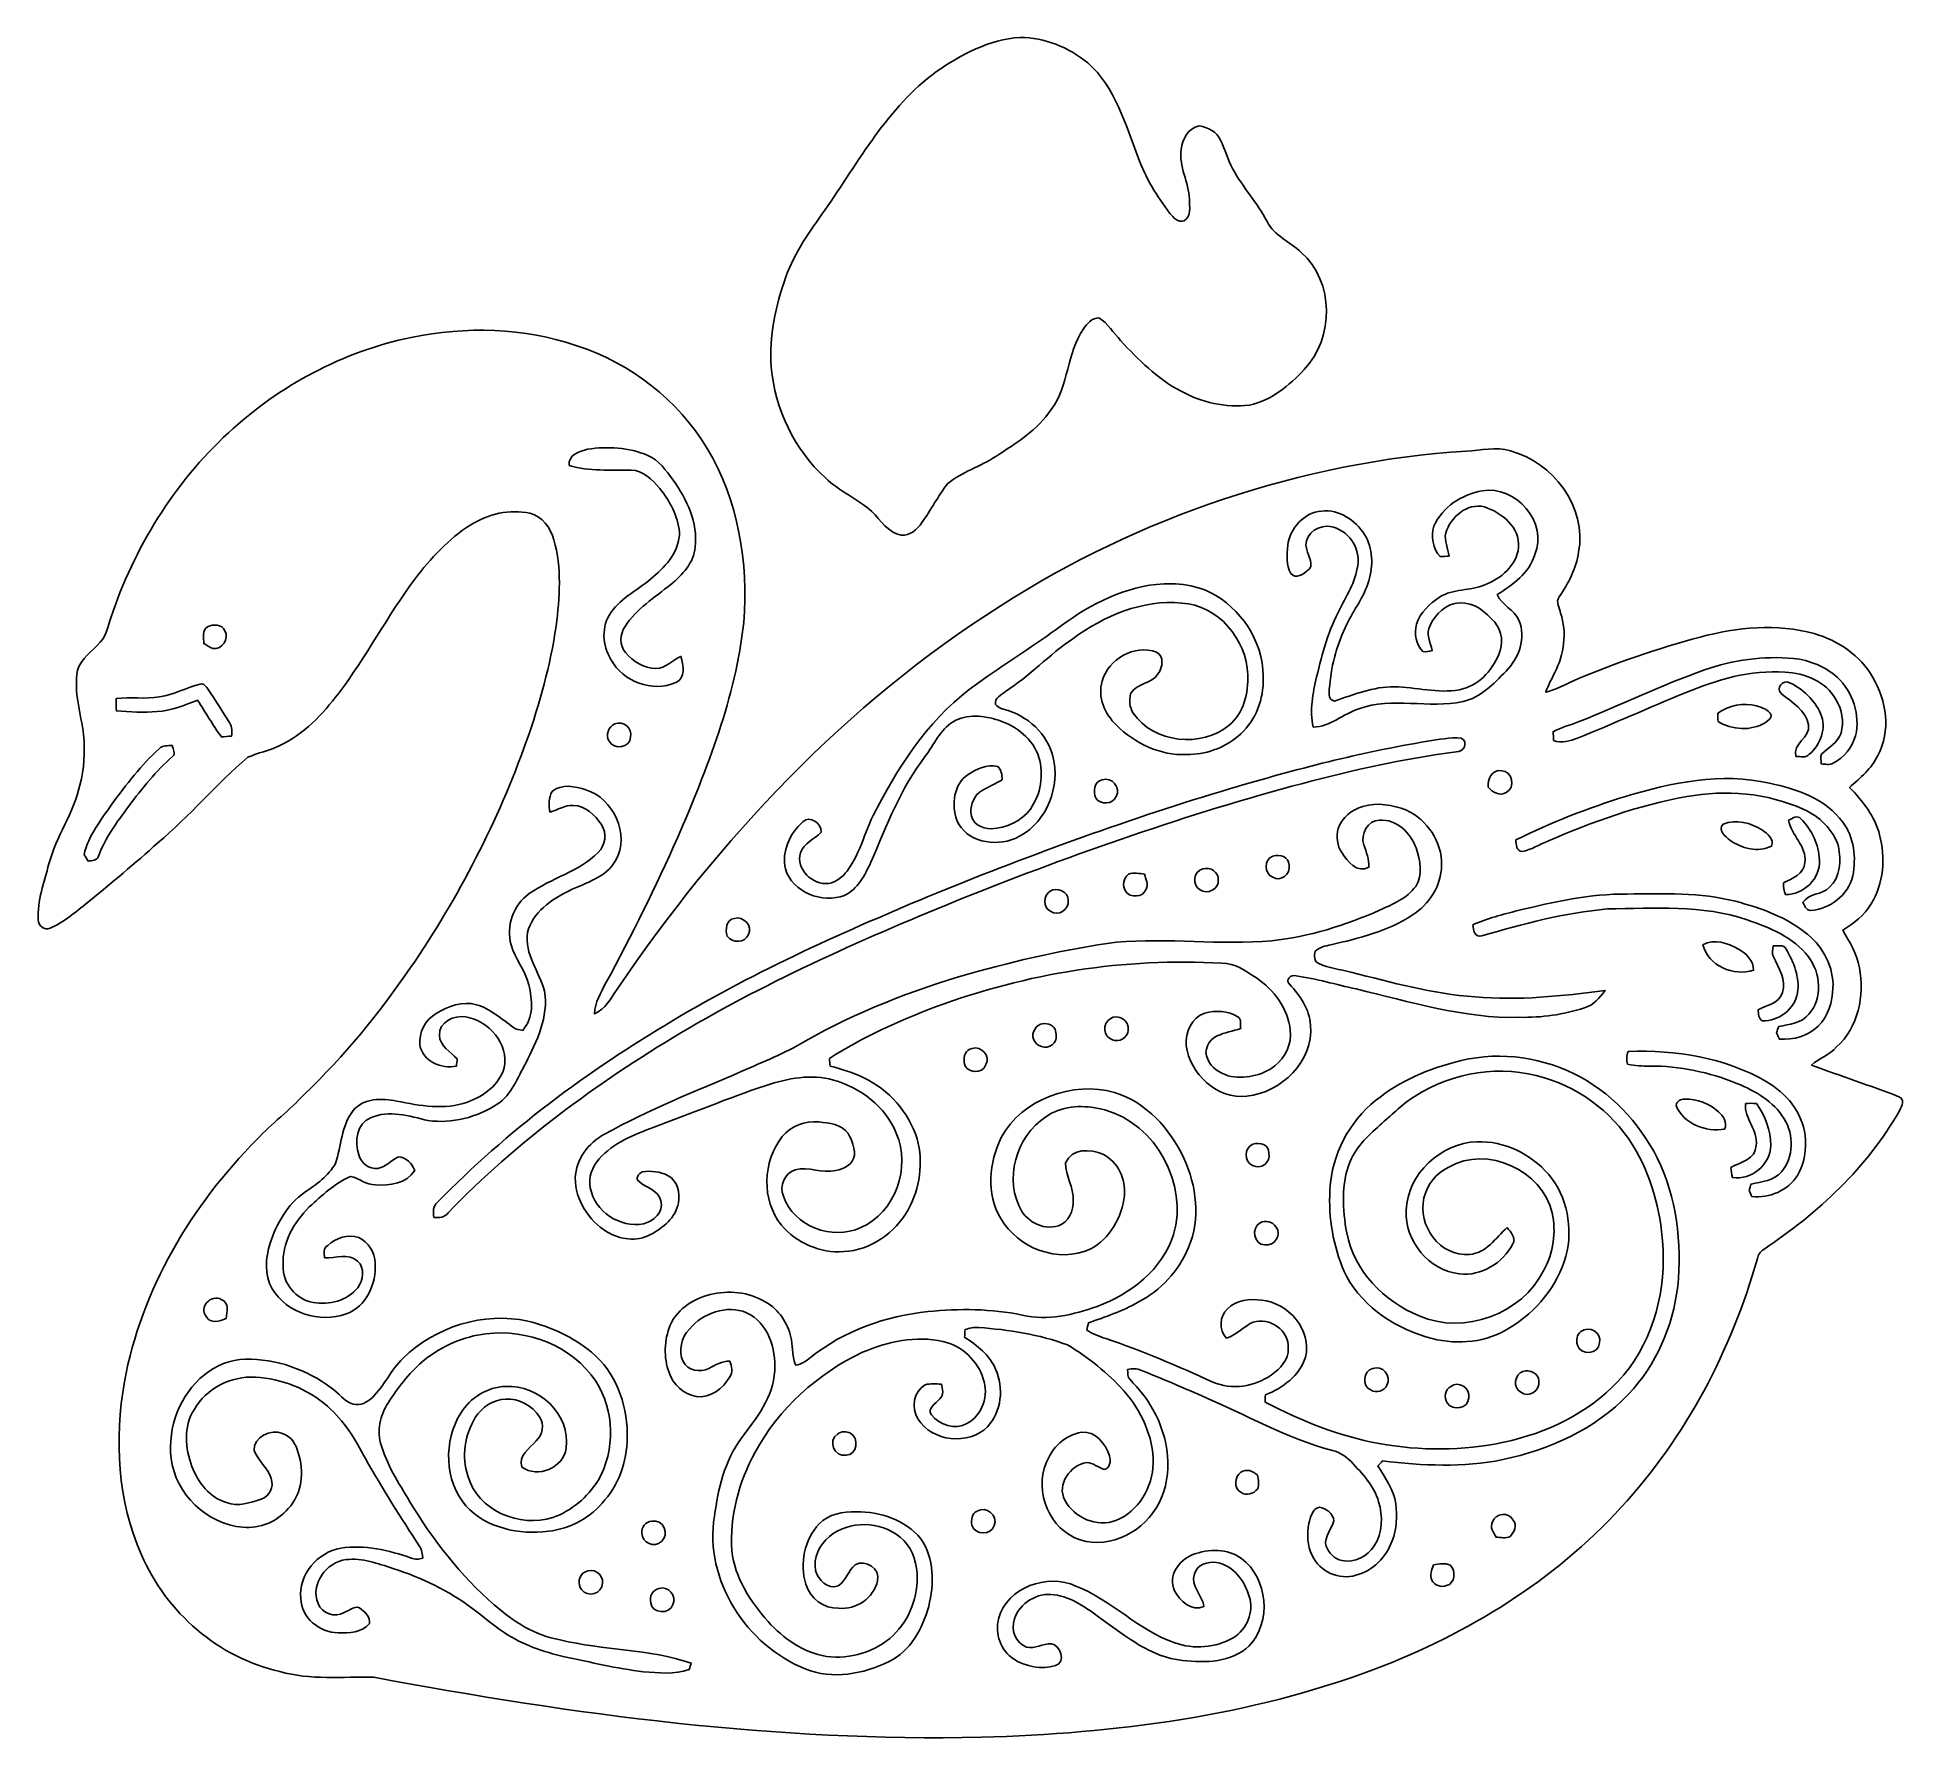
# Model space of a CAD drawing. Header units: centimetres. Extents: x -13 to 13.3, y -11.4 to 12.6.
import ezdxf

# ---------------------------------------------------------------- set-up
doc = ezdxf.new("R2010")
doc.units = ezdxf.units.CM
doc.header["$MEASUREMENT"] = 0
doc.layers.add('Camada 1', color=7, linetype='Continuous')

msp = doc.modelspace()

# ---------------------------------------------------------------- linework, layer by layer
at = {"layer": 'Camada 1', "color": 156}
for points, knots in [([(0.82479, 12.58464), (1.17157, 12.58181), (1.51659, 12.44635), (1.78082, 12.22304), (1.78082, 12.22304), (2.17487, 11.88261), (2.30857, 11.35803), (2.49307, 10.89201), (2.49307, 10.89201), (2.5915, 10.60344), (2.75943, 10.34661), (2.94004, 10.10355), (2.94004, 10.10355), (2.98838, 10.04464), (3.05257, 9.96667), (3.13901, 9.99912), (3.13901, 9.99912), (3.24343, 10.05945), (3.21592, 10.20091), (3.2138, 10.30181), (3.2138, 10.30181), (3.20781, 10.5424), (3.06105, 10.76113), (3.09986, 11.0049), (3.09986, 11.0049), (3.11255, 11.1506), (3.19899, 11.30334), (3.35138, 11.33615), (3.35138, 11.33615), (3.47415, 11.31992), (3.59903, 11.25149), (3.65407, 11.13613), (3.65407, 11.13613), (3.71686, 11.0056), (3.75108, 10.86308), (3.82093, 10.73573), (3.82093, 10.73573), (3.96416, 10.47396), (4.16877, 10.25243), (4.30917, 9.98925), (4.30917, 9.98925), (4.41006, 9.7857), (4.63373, 9.7028), (4.79107, 9.55322), (4.79107, 9.55322), (5.25885, 9.13765), (5.25144, 8.34918), (4.83305, 7.90222), (4.83305, 7.90222), (4.62138, 7.67715), (4.36774, 7.4669), (4.05906, 7.39916), (4.05906, 7.39916), (3.72497, 7.35999), (3.38278, 7.43902), (3.08963, 7.60129), (3.08963, 7.60129), (2.75943, 7.7738), (2.49414, 8.04121), (2.24401, 8.31144), (2.24401, 8.31144), (2.14595, 8.42115), (2.06269, 8.55027), (1.93922, 8.63247), (1.93922, 8.63247), (1.84291, 8.62894), (1.77165, 8.55168), (1.7212, 8.47725), (1.7212, 8.47725), (1.48695, 8.13329), (1.51589, 7.67715), (1.26787, 7.33953), (1.26787, 7.33953), (1.07456, 7.05026), (0.77152, 6.8654), (0.48682, 6.67773), (0.48682, 6.67773), (0.27023, 6.53308), (0.00916, 6.46289), (-0.1912, 6.29425), (-0.1912, 6.29425), (-0.32878, 6.12245), (-0.42579, 5.92172), (-0.55738, 5.74498), (-0.55738, 5.74498), (-0.61911, 5.64761), (-0.72495, 5.55978), (-0.84561, 5.56753), (-0.84561, 5.56753), (-1.03363, 5.6028), (-1.13665, 5.77639), (-1.26083, 5.90267), (-1.26083, 5.90267), (-1.46719, 6.07625), (-1.71803, 6.18949), (-1.91664, 6.37363), (-1.91664, 6.37363), (-2.35232, 6.77474), (-2.6289, 7.34484), (-2.67828, 7.93467), (-2.67828, 7.93467), (-2.71215, 8.36859), (-2.6162, 8.80145), (-2.47227, 9.20855), (-2.47227, 9.20855), (-2.35267, 9.55393), (-2.13218, 9.84955), (-1.9258, 10.14659), (-1.9258, 10.14659), (-1.44568, 10.82957), (-1.04104, 11.59968), (-0.35136, 12.10098), (-0.35136, 12.10098), (-0.00282, 12.34404), (0.39404, 12.55218), (0.82479, 12.58464)], [0, 0, 0, 0, 0.03333333, 0.03333333, 0.03333333, 0.03333333, 0.06666667, 0.06666667, 0.06666667, 0.06666667, 0.1, 0.1, 0.1, 0.1, 0.13333333, 0.13333333, 0.13333333, 0.13333333, 0.16666667, 0.16666667, 0.16666667, 0.16666667, 0.2, 0.2, 0.2, 0.2, 0.23333333, 0.23333333, 0.23333333, 0.23333333, 0.26666667, 0.26666667, 0.26666667, 0.26666667, 0.3, 0.3, 0.3, 0.3, 0.33333333, 0.33333333, 0.33333333, 0.33333333, 0.36666667, 0.36666667, 0.36666667, 0.36666667, 0.4, 0.4, 0.4, 0.4, 0.43333333, 0.43333333, 0.43333333, 0.43333333, 0.46666667, 0.46666667, 0.46666667, 0.46666667, 0.5, 0.5, 0.5, 0.5, 0.53333333, 0.53333333, 0.53333333, 0.53333333, 0.56666667, 0.56666667, 0.56666667, 0.56666667, 0.6, 0.6, 0.6, 0.6, 0.63333333, 0.63333333, 0.63333333, 0.63333333, 0.66666667, 0.66666667, 0.66666667, 0.66666667, 0.7, 0.7, 0.7, 0.7, 0.73333333, 0.73333333, 0.73333333, 0.73333333, 0.76666667, 0.76666667, 0.76666667, 0.76666667, 0.8, 0.8, 0.8, 0.8, 0.83333333, 0.83333333, 0.83333333, 0.83333333, 0.86666667, 0.86666667, 0.86666667, 0.86666667, 0.9, 0.9, 0.9, 0.9, 0.93333333, 0.93333333, 0.93333333, 0.93333333, 1, 1, 1, 1]), ([(-7.75229, 8.35518), (-6.98183, 8.51429), (-6.16479, 8.49312), (-5.41655, 8.23841), (-5.41655, 8.23841), (-4.66336, 7.98759), (-3.99097, 7.47606), (-3.58281, 6.79062), (-3.58281, 6.79062), (-3.14184, 6.06107), (-2.9972, 5.17983), (-3.0674, 4.33809), (-3.0674, 4.33809), (-3.18028, 3.27942), (-3.58104, 2.27999), (-3.99625, 1.30915), (-3.99625, 1.30915), (-4.30883, 0.61277), (-4.64397, -0.07372), (-5.00909, -0.74436), (-5.00909, -0.74436), (-5.08246, -0.87982), (-5.16113, -1.02059), (-5.17031, -1.17827), (-5.17031, -1.17827), (-5.01614, -1.11512), (-4.93923, -0.9599), (-4.84928, -0.83114), (-4.84928, -0.83114), (-3.41595, 1.28729), (-1.62172, 3.19017), (0.54539, 4.56776), (0.54539, 4.56776), (2.50966, 5.82648), (4.7872, 6.60011), (7.11763, 6.75393), (7.11763, 6.75393), (7.32367, 6.75957), (7.53426, 6.81884), (7.73677, 6.75534), (7.73677, 6.75534), (8.34036, 6.59694), (8.81944, 5.96087), (8.69843, 5.3294), (8.69843, 5.3294), (8.66634, 5.09763), (8.55169, 4.8895), (8.42539, 4.69652), (8.42539, 4.69652), (8.3714, 4.62667), (8.43138, 4.5413), (8.44515, 4.46722), (8.44515, 4.46722), (8.53792, 4.19311), (8.49347, 3.88654), (8.364, 3.63185), (8.364, 3.63185), (8.31814, 3.54047), (8.26981, 3.45015), (8.23489, 3.35385), (8.23489, 3.35385), (8.38129, 3.38561), (8.50969, 3.46604), (8.64693, 3.52283), (8.64693, 3.52283), (9.21773, 3.77119), (9.81039, 3.96768), (10.41082, 4.13066), (10.41082, 4.13066), (10.93257, 4.27248), (11.49349, 4.32399), (12.02055, 4.18007), (12.02055, 4.18007), (12.35638, 4.08269), (12.67142, 3.87244), (12.84427, 3.562), (12.84427, 3.562), (13.03796, 3.23532), (13.10393, 2.80704), (12.91519, 2.46274), (12.91519, 2.46274), (12.82876, 2.27646), (12.66859, 2.14488), (12.51832, 2.01224), (12.51832, 2.01224), (12.69858, 1.81821), (12.87673, 1.60725), (12.94095, 1.34372), (12.94095, 1.34372), (13.02419, 1.02093), (12.99986, 0.65829), (12.82064, 0.37076), (12.82064, 0.37076), (12.7247, 0.21237), (12.57723, 0.09455), (12.4206, -0.00034), (12.4206, -0.00034), (12.51761, -0.16686), (12.62203, -0.33584), (12.6566, -0.52846), (12.6566, -0.52846), (12.7314, -0.92075), (12.64038, -1.36983), (12.33557, -1.6457), (12.33557, -1.6457), (12.23715, -1.75718), (12.09004, -1.80233), (11.98209, -1.90041), (11.98209, -1.90041), (12.39025, -2.05458), (12.80548, -2.19145), (13.21364, -2.34667), (13.21364, -2.34667), (13.29372, -2.38019), (13.25879, -2.47896), (13.22458, -2.53505), (13.22458, -2.53505), (12.77301, -3.34503), (12.07099, -3.98604), (11.30828, -4.49932), (11.30828, -4.49932), (11.25889, -4.52754), (11.23032, -4.57553), (11.21867, -4.62986), (11.21867, -4.62986), (10.84932, -5.9203), (10.21362, -7.14587), (9.29886, -8.13435), (9.29886, -8.13435), (8.35766, -9.16727), (7.13705, -9.91763), (5.83635, -10.41082), (5.83635, -10.41082), (4.06646, -11.08004), (2.16534, -11.32311), (0.28327, -11.37532), (0.28327, -11.37532), (-2.59326, -11.43776), (-5.45958, -11.0617), (-8.2811, -10.52865), (-8.2811, -10.52865), (-8.72207, -10.52054), (-9.17328, -10.57416), (-9.60437, -10.44963), (-9.60437, -10.44963), (-10.4708, -10.25806), (-11.20352, -9.61354), (-11.55241, -8.80463), (-11.55241, -8.80463), (-11.89178, -8.04298), (-11.93799, -7.17727), (-11.79407, -6.36376), (-11.79407, -6.36376), (-11.557, -5.06236), (-10.84968, -3.88231), (-9.92751, -2.94886), (-9.92751, -2.94886), (-9.71479, -2.72555), (-9.46961, -2.53717), (-9.25794, -2.31315), (-9.25794, -2.31315), (-8.69597, -1.77517), (-8.20349, -1.16804), (-7.76252, -0.52811), (-7.76252, -0.52811), (-7.08271, 0.46177), (-6.52921, 1.53882), (-6.12598, 2.66982), (-6.12598, 2.66982), (-5.94218, 3.19546), (-5.79225, 3.73486), (-5.71041, 4.28625), (-5.71041, 4.28625), (-5.66137, 4.68948), (-5.6268, 5.10786), (-5.74216, 5.50333), (-5.74216, 5.50333), (-5.79049, 5.66914), (-5.90303, 5.83459), (-6.08047, 5.87621), (-6.08047, 5.87621), (-6.36517, 5.93972), (-6.66891, 5.86527), (-6.91444, 5.71358), (-6.91444, 5.71358), (-7.22629, 5.51709), (-7.47783, 5.23875), (-7.70149, 4.94911), (-7.70149, 4.94911), (-8.08743, 4.43159), (-8.38481, 3.85409), (-8.77464, 3.33974), (-8.77464, 3.33974), (-9.00324, 3.04411), (-9.26605, 2.7566), (-9.61248, 2.60032), (-9.61248, 2.60032), (-9.7536, 2.52942), (-9.91093, 2.49977), (-10.05487, 2.43699), (-10.05487, 2.43699), (-10.50042, 2.06058), (-10.87366, 1.60619), (-11.32169, 1.23225), (-11.32169, 1.23225), (-11.64343, 0.94156), (-11.97751, 0.66498), (-12.31265, 0.39017), (-12.31265, 0.39017), (-12.48057, 0.25929), (-12.64284, 0.11077), (-12.84216, 0.03033), (-12.84216, 0.03033), (-12.91836, -0.01235), (-13.0115, 0.06597), (-13.01009, 0.14569), (-13.01009, 0.14569), (-13.02138, 0.41663), (-12.92718, 0.67734), (-12.85839, 0.93556), (-12.85839, 0.93556), (-12.75785, 1.32326), (-12.50456, 1.6524), (-12.42201, 2.04611), (-12.42201, 2.04611), (-12.35851, 2.27576), (-12.3504, 2.51566), (-12.36979, 2.75201), (-12.36979, 2.75201), (-12.40683, 3.05399), (-12.51231, 3.35667), (-12.4534, 3.66289), (-12.4534, 3.66289), (-12.40789, 3.83611), (-12.2435, 3.92852), (-12.13449, 4.05729), (-12.13449, 4.05729), (-12.04912, 4.15361), (-12.02795, 4.28483), (-11.98668, 4.40302), (-11.98668, 4.40302), (-11.65683, 5.38833), (-11.09627, 6.30414), (-10.32933, 7.00933), (-10.32933, 7.00933), (-9.61143, 7.67785), (-8.71396, 8.15586), (-7.75229, 8.35518)], [0, 0, 0, 0, 0.01587302, 0.01587302, 0.01587302, 0.01587302, 0.03174603, 0.03174603, 0.03174603, 0.03174603, 0.04761905, 0.04761905, 0.04761905, 0.04761905, 0.06349206, 0.06349206, 0.06349206, 0.06349206, 0.07936508, 0.07936508, 0.07936508, 0.07936508, 0.0952381, 0.0952381, 0.0952381, 0.0952381, 0.11111111, 0.11111111, 0.11111111, 0.11111111, 0.12698413, 0.12698413, 0.12698413, 0.12698413, 0.14285714, 0.14285714, 0.14285714, 0.14285714, 0.15873016, 0.15873016, 0.15873016, 0.15873016, 0.17460317, 0.17460317, 0.17460317, 0.17460317, 0.19047619, 0.19047619, 0.19047619, 0.19047619, 0.20634921, 0.20634921, 0.20634921, 0.20634921, 0.22222222, 0.22222222, 0.22222222, 0.22222222, 0.23809524, 0.23809524, 0.23809524, 0.23809524, 0.25396825, 0.25396825, 0.25396825, 0.25396825, 0.26984127, 0.26984127, 0.26984127, 0.26984127, 0.28571429, 0.28571429, 0.28571429, 0.28571429, 0.3015873, 0.3015873, 0.3015873, 0.3015873, 0.31746032, 0.31746032, 0.31746032, 0.31746032, 0.33333333, 0.33333333, 0.33333333, 0.33333333, 0.34920635, 0.34920635, 0.34920635, 0.34920635, 0.36507937, 0.36507937, 0.36507937, 0.36507937, 0.38095238, 0.38095238, 0.38095238, 0.38095238, 0.3968254, 0.3968254, 0.3968254, 0.3968254, 0.41269841, 0.41269841, 0.41269841, 0.41269841, 0.42857143, 0.42857143, 0.42857143, 0.42857143, 0.44444444, 0.44444444, 0.44444444, 0.44444444, 0.46031746, 0.46031746, 0.46031746, 0.46031746, 0.47619048, 0.47619048, 0.47619048, 0.47619048, 0.49206349, 0.49206349, 0.49206349, 0.49206349, 0.50793651, 0.50793651, 0.50793651, 0.50793651, 0.52380952, 0.52380952, 0.52380952, 0.52380952, 0.53968254, 0.53968254, 0.53968254, 0.53968254, 0.55555556, 0.55555556, 0.55555556, 0.55555556, 0.57142857, 0.57142857, 0.57142857, 0.57142857, 0.58730159, 0.58730159, 0.58730159, 0.58730159, 0.6031746, 0.6031746, 0.6031746, 0.6031746, 0.61904762, 0.61904762, 0.61904762, 0.61904762, 0.63492063, 0.63492063, 0.63492063, 0.63492063, 0.65079365, 0.65079365, 0.65079365, 0.65079365, 0.66666667, 0.66666667, 0.66666667, 0.66666667, 0.68253968, 0.68253968, 0.68253968, 0.68253968, 0.6984127, 0.6984127, 0.6984127, 0.6984127, 0.71428571, 0.71428571, 0.71428571, 0.71428571, 0.73015873, 0.73015873, 0.73015873, 0.73015873, 0.74603175, 0.74603175, 0.74603175, 0.74603175, 0.76190476, 0.76190476, 0.76190476, 0.76190476, 0.77777778, 0.77777778, 0.77777778, 0.77777778, 0.79365079, 0.79365079, 0.79365079, 0.79365079, 0.80952381, 0.80952381, 0.80952381, 0.80952381, 0.82539683, 0.82539683, 0.82539683, 0.82539683, 0.84126984, 0.84126984, 0.84126984, 0.84126984, 0.85714286, 0.85714286, 0.85714286, 0.85714286, 0.87301587, 0.87301587, 0.87301587, 0.87301587, 0.88888889, 0.88888889, 0.88888889, 0.88888889, 0.9047619, 0.9047619, 0.9047619, 0.9047619, 0.92063492, 0.92063492, 0.92063492, 0.92063492, 0.93650794, 0.93650794, 0.93650794, 0.93650794, 0.95238095, 0.95238095, 0.95238095, 0.95238095, 0.96825397, 0.96825397, 0.96825397, 0.96825397, 1, 1, 1, 1]), ([(-5.26625, 6.77791), (-5.26625, 6.77791), (-5.26625, 6.77791), (-5.26625, 6.77791), (-5.26625, 6.77791), (-5.38161, 6.75498), (-5.54531, 6.6989), (-5.52591, 6.55143), (-5.52591, 6.55143), (-5.24369, 6.46289), (-4.94595, 6.49076), (-4.65525, 6.48229), (-4.65525, 6.48229), (-4.48132, 6.48652), (-4.35751, 6.34471), (-4.24956, 6.22757), (-4.24956, 6.22757), (-4.10774, 6.05013), (-3.99696, 5.83776), (-3.97121, 5.60951), (-3.97121, 5.60951), (-3.97087, 5.34916), (-4.155, 5.13749), (-4.3434, 4.9791), (-4.3434, 4.9791), (-4.53531, 4.80589), (-4.78472, 4.69652), (-4.93606, 4.48027), (-4.93606, 4.48027), (-5.07505, 4.2859), (-5.06306, 4.01143), (-4.93783, 3.81316), (-4.93783, 3.81316), (-4.76708, 3.50273), (-4.35292, 3.34715), (-4.02519, 3.49074), (-4.02519, 3.49074), (-3.87772, 3.55106), (-3.91829, 3.73768), (-3.95252, 3.85762), (-3.95252, 3.85762), (-4.07353, 3.80929), (-4.16489, 3.68899), (-4.30354, 3.68864), (-4.30354, 3.68864), (-4.4704, 3.69359), (-4.62845, 3.78354), (-4.73216, 3.9123), (-4.73216, 3.9123), (-4.82282, 4.01284), (-4.81365, 4.173), (-4.73886, 4.27989), (-4.73886, 4.27989), (-4.57975, 4.53073), (-4.32187, 4.68982), (-4.09504, 4.87186), (-4.09504, 4.87186), (-3.93312, 5.00837), (-3.76695, 5.17701), (-3.75002, 5.39996), (-3.75002, 5.39996), (-3.71086, 5.74321), (-3.86749, 6.07094), (-4.06118, 6.34364), (-4.06118, 6.34364), (-4.16348, 6.47452), (-4.25838, 6.62727), (-4.41854, 6.69288), (-4.41854, 6.69288), (-4.68488, 6.80261), (-4.98403, 6.82412), (-5.26625, 6.77791)], [0, 0, 0, 0, 0.05263158, 0.05263158, 0.05263158, 0.05263158, 0.10526316, 0.10526316, 0.10526316, 0.10526316, 0.15789474, 0.15789474, 0.15789474, 0.15789474, 0.21052632, 0.21052632, 0.21052632, 0.21052632, 0.26315789, 0.26315789, 0.26315789, 0.26315789, 0.31578947, 0.31578947, 0.31578947, 0.31578947, 0.36842105, 0.36842105, 0.36842105, 0.36842105, 0.42105263, 0.42105263, 0.42105263, 0.42105263, 0.47368421, 0.47368421, 0.47368421, 0.47368421, 0.52631579, 0.52631579, 0.52631579, 0.52631579, 0.57894737, 0.57894737, 0.57894737, 0.57894737, 0.63157895, 0.63157895, 0.63157895, 0.63157895, 0.68421053, 0.68421053, 0.68421053, 0.68421053, 0.73684211, 0.73684211, 0.73684211, 0.73684211, 0.78947368, 0.78947368, 0.78947368, 0.78947368, 0.84210526, 0.84210526, 0.84210526, 0.84210526, 0.89473684, 0.89473684, 0.89473684, 0.89473684, 1, 1, 1, 1]), ([(6.66009, 5.69348), (6.66009, 5.69348), (6.66009, 5.69348), (6.66009, 5.69348), (6.66009, 5.69348), (6.61528, 5.54743), (6.64491, 5.38091), (6.74758, 5.26555), (6.74758, 5.26555), (6.78885, 5.26767), (6.83083, 5.27015), (6.8728, 5.27261), (6.8728, 5.27261), (6.86011, 5.38161), (6.8012, 5.48781), (6.82625, 5.59927), (6.82625, 5.59927), (6.89573, 5.82259), (7.12435, 6.02614), (7.37059, 5.96652), (7.37059, 5.96652), (7.61471, 5.8868), (7.87646, 5.67937), (7.85247, 5.39537), (7.85247, 5.39537), (7.82601, 5.14032), (7.60377, 4.95477), (7.37729, 4.86726), (7.37729, 4.86726), (7.17196, 4.78013), (6.92962, 4.81682), (6.73805, 4.69406), (6.73805, 4.69406), (6.59694, 4.6034), (6.46888, 4.4764), (6.41419, 4.31411), (6.41419, 4.31411), (6.37892, 4.18253), (6.40608, 4.02519), (6.50558, 3.92782), (6.50558, 3.92782), (6.54897, 3.91548), (6.5927, 3.93381), (6.63539, 3.94194), (6.63539, 3.94194), (6.6107, 4.05553), (6.54332, 4.18076), (6.60505, 4.294), (6.60505, 4.294), (6.68197, 4.45557), (6.83224, 4.6094), (7.02168, 4.61291), (7.02168, 4.61291), (7.22347, 4.62845), (7.39386, 4.48451), (7.51699, 4.34021), (7.51699, 4.34021), (7.62528, 4.21745), (7.64117, 4.03294), (7.57449, 3.88654), (7.57449, 3.88654), (7.47572, 3.65125), (7.27745, 3.43675), (7.01815, 3.38912), (7.01815, 3.38912), (6.71264, 3.3334), (6.40749, 3.42406), (6.10234, 3.43146), (6.10234, 3.43146), (5.80777, 3.43217), (5.53084, 3.32493), (5.2585, 3.22791), (5.2585, 3.22791), (5.1502, 3.24979), (5.18476, 3.3803), (5.19394, 3.45792), (5.19394, 3.45792), (5.21582, 3.75532), (5.30119, 4.04495), (5.4317, 4.312), (5.4317, 4.312), (5.53084, 4.51731), (5.67655, 4.70076), (5.74145, 4.9223), (5.74145, 4.9223), (5.80602, 5.13537), (5.8039, 5.38232), (5.68113, 5.57494), (5.68113, 5.57494), (5.5573, 5.7799), (5.32377, 5.93407), (5.07787, 5.90832), (5.07787, 5.90832), (4.83059, 5.88644), (4.6302, 5.66702), (4.59987, 5.42571), (4.59987, 5.42571), (4.59458, 5.29412), (4.56881, 5.14385), (4.64502, 5.02708), (4.64502, 5.02708), (4.71063, 4.94171), (4.81717, 5.01896), (4.88032, 5.06801), (4.88032, 5.06801), (4.98333, 5.14103), (4.8849, 5.27227), (4.86833, 5.36539), (4.86833, 5.36539), (4.80764, 5.53754), (4.98722, 5.69736), (5.15126, 5.69241), (5.15126, 5.69241), (5.40597, 5.68466), (5.60882, 5.43489), (5.59011, 5.18548), (5.59011, 5.18548), (5.57635, 4.947), (5.44052, 4.74169), (5.33858, 4.53284), (5.33858, 4.53284), (5.17348, 4.23403), (5.0874, 3.90102), (5.00732, 3.57152), (5.00732, 3.57152), (4.95545, 3.34044), (4.90114, 3.09915), (4.95828, 2.86349), (4.95828, 2.86349), (5.19852, 2.86456), (5.37951, 3.0494), (5.6, 3.11925), (5.6, 3.11925), (6.07377, 3.29564), (6.58705, 3.11538), (7.07073, 3.22367), (7.07073, 3.22367), (7.32296, 3.27554), (7.5004, 3.47591), (7.67574, 3.64878), (7.67574, 3.64878), (7.85424, 3.83292), (7.96678, 4.12255), (7.85636, 4.36986), (7.85636, 4.36986), (7.79285, 4.52154), (7.61293, 4.57799), (7.5519, 4.72934), (7.5519, 4.72934), (7.77027, 4.86938), (8.00206, 5.03025), (8.08036, 5.29307), (8.08036, 5.29307), (8.28004, 5.74286), (7.80837, 6.27909), (7.3406, 6.19337), (7.3406, 6.19337), (7.05555, 6.14115), (6.77721, 5.96652), (6.66009, 5.69348)], [0, 0, 0, 0, 0.02439024, 0.02439024, 0.02439024, 0.02439024, 0.04878049, 0.04878049, 0.04878049, 0.04878049, 0.07317073, 0.07317073, 0.07317073, 0.07317073, 0.09756098, 0.09756098, 0.09756098, 0.09756098, 0.12195122, 0.12195122, 0.12195122, 0.12195122, 0.14634146, 0.14634146, 0.14634146, 0.14634146, 0.17073171, 0.17073171, 0.17073171, 0.17073171, 0.19512195, 0.19512195, 0.19512195, 0.19512195, 0.2195122, 0.2195122, 0.2195122, 0.2195122, 0.24390244, 0.24390244, 0.24390244, 0.24390244, 0.26829268, 0.26829268, 0.26829268, 0.26829268, 0.29268293, 0.29268293, 0.29268293, 0.29268293, 0.31707317, 0.31707317, 0.31707317, 0.31707317, 0.34146341, 0.34146341, 0.34146341, 0.34146341, 0.36585366, 0.36585366, 0.36585366, 0.36585366, 0.3902439, 0.3902439, 0.3902439, 0.3902439, 0.41463415, 0.41463415, 0.41463415, 0.41463415, 0.43902439, 0.43902439, 0.43902439, 0.43902439, 0.46341463, 0.46341463, 0.46341463, 0.46341463, 0.48780488, 0.48780488, 0.48780488, 0.48780488, 0.51219512, 0.51219512, 0.51219512, 0.51219512, 0.53658537, 0.53658537, 0.53658537, 0.53658537, 0.56097561, 0.56097561, 0.56097561, 0.56097561, 0.58536585, 0.58536585, 0.58536585, 0.58536585, 0.6097561, 0.6097561, 0.6097561, 0.6097561, 0.63414634, 0.63414634, 0.63414634, 0.63414634, 0.65853659, 0.65853659, 0.65853659, 0.65853659, 0.68292683, 0.68292683, 0.68292683, 0.68292683, 0.70731707, 0.70731707, 0.70731707, 0.70731707, 0.73170732, 0.73170732, 0.73170732, 0.73170732, 0.75609756, 0.75609756, 0.75609756, 0.75609756, 0.7804878, 0.7804878, 0.7804878, 0.7804878, 0.80487805, 0.80487805, 0.80487805, 0.80487805, 0.82926829, 0.82926829, 0.82926829, 0.82926829, 0.85365854, 0.85365854, 0.85365854, 0.85365854, 0.87804878, 0.87804878, 0.87804878, 0.87804878, 0.90243902, 0.90243902, 0.90243902, 0.90243902, 0.92682927, 0.92682927, 0.92682927, 0.92682927, 0.95121951, 0.95121951, 0.95121951, 0.95121951, 1, 1, 1, 1]), ([(1.3349, 4.23791), (1.3349, 4.23791), (1.3349, 4.23791), (1.3349, 4.23791), (1.3349, 4.23791), (0.97225, 3.97474), (0.59124, 3.73803), (0.22684, 3.47768), (0.22684, 3.47768), (-0.4004, 3.042), (-0.8375, 2.39148), (-1.18745, 1.72402), (-1.18745, 1.72402), (-1.34761, 1.43651), (-1.41357, 1.10172), (-1.61042, 0.83397), (-1.61042, 0.83397), (-1.67216, 0.74648), (-1.76459, 0.68226), (-1.86937, 0.65829), (-1.86937, 0.65829), (-2.09727, 0.63112), (-2.33432, 0.85901), (-2.2673, 1.09149), (-2.2673, 1.09149), (-2.22144, 1.23155), (-2.06728, 1.28023), (-1.9759, 1.38182), (-1.9759, 1.38182), (-1.97202, 1.50035), (-2.13218, 1.62701), (-2.23307, 1.52788), (-2.23307, 1.52788), (-2.41547, 1.3663), (-2.53434, 1.10808), (-2.47967, 0.86254), (-2.47967, 0.86254), (-2.37808, 0.52951), (-1.96037, 0.3757), (-1.64711, 0.48823), (-1.64711, 0.48823), (-1.45979, 0.57996), (-1.35854, 0.77611), (-1.27599, 0.95744), (-1.27599, 0.95744), (-1.05339, 1.47038), (-0.85231, 2.00235), (-0.51047, 2.45075), (-0.51047, 2.45075), (-0.38452, 2.61725), (-0.29774, 2.82256), (-0.1164, 2.93899), (-0.1164, 2.93899), (0.07866, 3.04977), (0.31784, 3.02577), (0.52351, 2.9598), (0.52351, 2.9598), (0.7754, 2.87867), (1.01318, 2.69662), (1.0929, 2.43557), (1.0929, 2.43557), (1.16346, 2.19145), (1.12041, 1.91557), (0.97367, 1.7078), (0.97367, 1.7078), (0.84666, 1.53563), (0.63253, 1.4411), (0.42262, 1.43016), (0.42262, 1.43016), (0.28857, 1.42098), (0.1397, 1.51377), (0.13334, 1.65805), (0.13334, 1.65805), (0.13475, 1.77587), (0.18062, 1.90887), (0.29174, 1.96673), (0.29174, 1.96673), (0.38593, 2.01965), (0.48365, 2.06657), (0.57714, 2.1209), (0.57714, 2.1209), (0.57009, 2.18722), (0.56938, 2.26589), (0.5087, 2.30857), (0.5087, 2.30857), (0.36159, 2.34244), (0.21695, 2.27117), (0.09596, 2.19392), (0.09596, 2.19392), (-0.109, 2.05916), (-0.1397, 1.76847), (-0.06561, 1.55292), (-0.06561, 1.55292), (0.06526, 1.24283), (0.47166, 1.17193), (0.75706, 1.29222), (0.75706, 1.29222), (1.16063, 1.46473), (1.37266, 1.94239), (1.3088, 2.36395), (1.3088, 2.36395), (1.25623, 2.70615), (0.98777, 2.99366), (0.66004, 3.09421), (0.66004, 3.09421), (0.59937, 3.11891), (0.5228, 3.12349), (0.48224, 3.18065), (0.48224, 3.18065), (0.46073, 3.27166), (0.56409, 3.31328), (0.62018, 3.36373), (0.62018, 3.36373), (0.95956, 3.5821), (1.23789, 3.8795), (1.56951, 4.10845), (1.56951, 4.10845), (2.01117, 4.42877), (2.54847, 4.66441), (3.10515, 4.61081), (3.10515, 4.61081), (3.61914, 4.58294), (4.02025, 4.09892), (4.03754, 3.60009), (4.03754, 3.60009), (4.04812, 3.34432), (3.98039, 3.06139), (3.77613, 2.89136), (3.77613, 2.89136), (3.38807, 2.56611), (2.71003, 2.63489), (2.42181, 3.05929), (2.42181, 3.05929), (2.37067, 3.13972), (2.36007, 3.24202), (2.38583, 3.33269), (2.38583, 3.33269), (2.47049, 3.48051), (2.68427, 3.47027), (2.77247, 3.61597), (2.77247, 3.61597), (2.83845, 3.70382), (2.86137, 3.85762), (2.75025, 3.91971), (2.75025, 3.91971), (2.44086, 4.02941), (2.07151, 3.82588), (1.98508, 3.51189), (1.98508, 3.51189), (1.91523, 3.28682), (2.02282, 3.04694), (2.18475, 2.88995), (2.18475, 2.88995), (2.44403, 2.63313), (2.80387, 2.45674), (3.175, 2.47685), (3.175, 2.47685), (3.43712, 2.47049), (3.69817, 2.56611), (3.8996, 2.73261), (3.8996, 2.73261), (4.1215, 2.91889), (4.24885, 3.20569), (4.25379, 3.49355), (4.25379, 3.49355), (4.27955, 3.98285), (4.00614, 4.4718), (3.58422, 4.71733), (3.58422, 4.71733), (3.33587, 4.86938), (3.03494, 4.90185), (2.7499, 4.87398), (2.7499, 4.87398), (2.22532, 4.81612), (1.74941, 4.55224), (1.3349, 4.23791)], [0, 0, 0, 0, 0.02222222, 0.02222222, 0.02222222, 0.02222222, 0.04444444, 0.04444444, 0.04444444, 0.04444444, 0.06666667, 0.06666667, 0.06666667, 0.06666667, 0.08888889, 0.08888889, 0.08888889, 0.08888889, 0.11111111, 0.11111111, 0.11111111, 0.11111111, 0.13333333, 0.13333333, 0.13333333, 0.13333333, 0.15555556, 0.15555556, 0.15555556, 0.15555556, 0.17777778, 0.17777778, 0.17777778, 0.17777778, 0.2, 0.2, 0.2, 0.2, 0.22222222, 0.22222222, 0.22222222, 0.22222222, 0.24444444, 0.24444444, 0.24444444, 0.24444444, 0.26666667, 0.26666667, 0.26666667, 0.26666667, 0.28888889, 0.28888889, 0.28888889, 0.28888889, 0.31111111, 0.31111111, 0.31111111, 0.31111111, 0.33333333, 0.33333333, 0.33333333, 0.33333333, 0.35555556, 0.35555556, 0.35555556, 0.35555556, 0.37777778, 0.37777778, 0.37777778, 0.37777778, 0.4, 0.4, 0.4, 0.4, 0.42222222, 0.42222222, 0.42222222, 0.42222222, 0.44444444, 0.44444444, 0.44444444, 0.44444444, 0.46666667, 0.46666667, 0.46666667, 0.46666667, 0.48888889, 0.48888889, 0.48888889, 0.48888889, 0.51111111, 0.51111111, 0.51111111, 0.51111111, 0.53333333, 0.53333333, 0.53333333, 0.53333333, 0.55555556, 0.55555556, 0.55555556, 0.55555556, 0.57777778, 0.57777778, 0.57777778, 0.57777778, 0.6, 0.6, 0.6, 0.6, 0.62222222, 0.62222222, 0.62222222, 0.62222222, 0.64444444, 0.64444444, 0.64444444, 0.64444444, 0.66666667, 0.66666667, 0.66666667, 0.66666667, 0.68888889, 0.68888889, 0.68888889, 0.68888889, 0.71111111, 0.71111111, 0.71111111, 0.71111111, 0.73333333, 0.73333333, 0.73333333, 0.73333333, 0.75555556, 0.75555556, 0.75555556, 0.75555556, 0.77777778, 0.77777778, 0.77777778, 0.77777778, 0.8, 0.8, 0.8, 0.8, 0.82222222, 0.82222222, 0.82222222, 0.82222222, 0.84444444, 0.84444444, 0.84444444, 0.84444444, 0.86666667, 0.86666667, 0.86666667, 0.86666667, 0.88888889, 0.88888889, 0.88888889, 0.88888889, 0.91111111, 0.91111111, 0.91111111, 0.91111111, 0.93333333, 0.93333333, 0.93333333, 0.93333333, 0.95555556, 0.95555556, 0.95555556, 0.95555556, 1, 1, 1, 1]), ([(-10.62354, 4.2746), (-10.62354, 4.2746), (-10.62354, 4.2746), (-10.62354, 4.2746), (-10.62354, 4.2746), (-10.70751, 4.22592), (-10.67329, 4.11973), (-10.67646, 4.04071), (-10.67646, 4.04071), (-10.63377, 4.01637), (-10.59215, 3.98955), (-10.54629, 3.9705), (-10.54629, 3.9705), (-10.41717, 3.95076), (-10.31346, 4.10739), (-10.3773, 4.21957), (-10.3773, 4.21957), (-10.41646, 4.31305), (-10.54629, 4.31765), (-10.62354, 4.2746)], [0, 0, 0, 0, 0.16666667, 0.16666667, 0.16666667, 0.16666667, 0.33333333, 0.33333333, 0.33333333, 0.33333333, 0.5, 0.5, 0.5, 0.5, 0.66666667, 0.66666667, 0.66666667, 0.66666667, 1, 1, 1, 1]), ([(10.47433, 3.66888), (10.47433, 3.66888), (10.47433, 3.66888), (10.47433, 3.66888), (10.47433, 3.66888), (9.87354, 3.4551), (9.29815, 3.17746), (8.70725, 2.93933), (8.70725, 2.93933), (8.58485, 2.89031), (8.45397, 2.86173), (8.33861, 2.79646), (8.33861, 2.79646), (8.34073, 2.76613), (8.34495, 2.70544), (8.34707, 2.67511), (8.34707, 2.67511), (8.45855, 2.62784), (8.57673, 2.66629), (8.68291, 2.70756), (8.68291, 2.70756), (9.19373, 2.90865), (9.69115, 3.14113), (10.20092, 3.34432), (10.20092, 3.34432), (10.644, 3.53377), (11.12273, 3.66747), (11.6085, 3.63889), (11.6085, 3.63889), (11.88507, 3.62091), (12.18494, 3.50801), (12.32464, 3.25296), (12.32464, 3.25296), (12.4093, 3.1115), (12.44353, 2.93616), (12.39697, 2.776), (12.39697, 2.776), (12.35039, 2.64195), (12.21987, 2.5714), (12.12074, 2.48143), (12.12074, 2.48143), (12.10734, 2.43662), (12.11721, 2.38972), (12.11757, 2.3435), (12.11757, 2.3435), (12.17295, 2.34173), (12.23468, 2.32268), (12.28689, 2.35303), (12.28689, 2.35303), (12.43753, 2.43416), (12.55077, 2.57774), (12.60191, 2.74038), (12.60191, 2.74038), (12.67071, 3.03423), (12.56383, 3.35597), (12.34687, 3.5627), (12.34687, 3.5627), (12.17719, 3.71615), (11.95422, 3.80612), (11.72774, 3.82975), (11.72774, 3.82975), (11.30477, 3.86749), (10.87366, 3.81316), (10.47433, 3.66888)], [0, 0, 0, 0, 0.05882353, 0.05882353, 0.05882353, 0.05882353, 0.11764706, 0.11764706, 0.11764706, 0.11764706, 0.17647059, 0.17647059, 0.17647059, 0.17647059, 0.23529412, 0.23529412, 0.23529412, 0.23529412, 0.29411765, 0.29411765, 0.29411765, 0.29411765, 0.35294118, 0.35294118, 0.35294118, 0.35294118, 0.41176471, 0.41176471, 0.41176471, 0.41176471, 0.47058824, 0.47058824, 0.47058824, 0.47058824, 0.52941176, 0.52941176, 0.52941176, 0.52941176, 0.58823529, 0.58823529, 0.58823529, 0.58823529, 0.64705882, 0.64705882, 0.64705882, 0.64705882, 0.70588235, 0.70588235, 0.70588235, 0.70588235, 0.76470588, 0.76470588, 0.76470588, 0.76470588, 0.82352941, 0.82352941, 0.82352941, 0.82352941, 0.88235294, 0.88235294, 0.88235294, 0.88235294, 1, 1, 1, 1]), ([(-11.30018, 3.28965), (-11.30018, 3.28965), (-11.30018, 3.28965), (-11.30018, 3.28965), (-11.30018, 3.28965), (-11.50231, 3.25154), (-11.70869, 3.29177), (-11.91189, 3.26424), (-11.91189, 3.26424), (-11.91294, 3.2064), (-11.91153, 3.14819), (-11.90695, 3.09033), (-11.90695, 3.09033), (-11.71575, 3.0741), (-11.52312, 3.06775), (-11.33122, 3.08151), (-11.33122, 3.08151), (-11.13296, 3.09457), (-10.9481, 3.17287), (-10.76395, 3.24131), (-10.76395, 3.24131), (-10.6493, 3.07128), (-10.55088, 2.88995), (-10.42776, 2.7252), (-10.42776, 2.7252), (-10.38013, 2.72803), (-10.3325, 2.7319), (-10.28488, 2.73614), (-10.28488, 2.73614), (-10.27923, 2.79822), (-10.26971, 2.86561), (-10.31098, 2.91853), (-10.31098, 2.91853), (-10.41082, 3.07728), (-10.50995, 3.23639), (-10.61261, 3.39302), (-10.61261, 3.39302), (-10.64189, 3.42477), (-10.67293, 3.48614), (-10.72479, 3.46816), (-10.72479, 3.46816), (-10.91988, 3.41982), (-11.09944, 3.31857), (-11.30018, 3.28965)], [0, 0, 0, 0, 0.08333333, 0.08333333, 0.08333333, 0.08333333, 0.16666667, 0.16666667, 0.16666667, 0.16666667, 0.25, 0.25, 0.25, 0.25, 0.33333333, 0.33333333, 0.33333333, 0.33333333, 0.41666667, 0.41666667, 0.41666667, 0.41666667, 0.5, 0.5, 0.5, 0.5, 0.58333333, 0.58333333, 0.58333333, 0.58333333, 0.66666667, 0.66666667, 0.66666667, 0.66666667, 0.75, 0.75, 0.75, 0.75, 0.83333333, 0.83333333, 0.83333333, 0.83333333, 1, 1, 1, 1]), ([(11.55381, 3.33691), (11.55381, 3.33691), (11.55381, 3.33691), (11.55381, 3.33691), (11.55381, 3.33691), (11.7041, 3.21344), (11.90342, 3.10127), (11.93906, 2.89207), (11.93906, 2.89207), (11.96622, 2.71039), (11.70552, 2.63701), (11.76231, 2.44968), (11.76231, 2.44968), (11.82441, 2.45321), (11.90308, 2.42181), (11.94964, 2.47896), (11.94964, 2.47896), (12.11121, 2.6162), (12.19694, 2.8508), (12.10839, 3.05293), (12.10839, 3.05293), (12.02302, 3.24309), (11.86039, 3.39936), (11.67306, 3.48862), (11.67306, 3.48862), (11.58205, 3.54012), (11.47302, 3.41136), (11.55381, 3.33691)], [0, 0, 0, 0, 0.125, 0.125, 0.125, 0.125, 0.25, 0.25, 0.25, 0.25, 0.375, 0.375, 0.375, 0.375, 0.5, 0.5, 0.5, 0.5, 0.625, 0.625, 0.625, 0.625, 0.75, 0.75, 0.75, 0.75, 1, 1, 1, 1]), ([(10.66129, 3.05893), (10.66129, 3.05893), (10.66129, 3.05893), (10.66129, 3.05893), (10.66129, 3.05893), (10.66163, 3.02012), (10.66236, 2.98097), (10.66411, 2.94145), (10.66411, 2.94145), (10.86167, 2.8201), (11.12697, 2.80492), (11.3291, 2.92347), (11.3291, 2.92347), (11.36438, 2.95063), (11.41659, 2.98131), (11.41377, 3.03283), (11.41377, 3.03283), (11.37813, 3.11396), (11.28289, 3.1376), (11.20634, 3.16018), (11.20634, 3.16018), (11.02113, 3.21415), (10.81687, 3.16864), (10.66129, 3.05893)], [0, 0, 0, 0, 0.14285714, 0.14285714, 0.14285714, 0.14285714, 0.28571429, 0.28571429, 0.28571429, 0.28571429, 0.42857143, 0.42857143, 0.42857143, 0.42857143, 0.57142857, 0.57142857, 0.57142857, 0.57142857, 0.71428571, 0.71428571, 0.71428571, 0.71428571, 1, 1, 1, 1]), ([(-4.88421, 2.90795), (-4.88421, 2.90795), (-4.88421, 2.90795), (-4.88421, 2.90795), (-4.88421, 2.90795), (-4.97063, 2.87126), (-5.02425, 2.7446), (-4.96147, 2.66381), (-4.96147, 2.66381), (-4.89832, 2.53541), (-4.66865, 2.57245), (-4.6609, 2.72133), (-4.6609, 2.72133), (-4.63091, 2.85043), (-4.76425, 2.95556), (-4.88421, 2.90795)], [0, 0, 0, 0, 0.2, 0.2, 0.2, 0.2, 0.4, 0.4, 0.4, 0.4, 0.6, 0.6, 0.6, 0.6, 1, 1, 1, 1]), ([(6.57153, 2.66276), (6.57153, 2.66276), (6.57153, 2.66276), (6.57153, 2.66276), (6.57153, 2.66276), (5.63068, 2.50966), (4.70746, 2.26589), (3.79411, 1.99672), (3.79411, 1.99672), (2.38936, 1.57621), (1.00929, 1.07631), (-0.34854, 0.52351), (-0.34854, 0.52351), (-1.61678, -0.00423), (-2.8783, -0.56161), (-4.05799, -1.27), (-4.05799, -1.27), (-5.2645, -1.98472), (-6.40291, -2.82751), (-7.38222, -3.83504), (-7.38222, -3.83504), (-7.44926, -3.88796), (-7.44536, -3.97157), (-7.43196, -4.04777), (-7.43196, -4.04777), (-7.35894, -4.05448), (-7.28062, -4.04953), (-7.23406, -3.98426), (-7.23406, -3.98426), (-6.2685, -2.98696), (-5.14173, -2.15688), (-3.95181, -1.4478), (-3.95181, -1.4478), (-2.68145, -0.69074), (-1.32291, -0.09701), (0.0448, 0.45966), (0.0448, 0.45966), (1.60338, 1.07984), (3.18981, 1.63617), (4.81117, 2.06974), (4.81117, 2.06974), (5.52272, 2.25743), (6.24309, 2.41864), (6.97371, 2.51354), (6.97371, 2.51354), (7.08201, 2.50367), (7.1501, 2.65219), (7.04461, 2.70827), (7.04461, 2.70827), (6.88552, 2.71921), (6.72782, 2.68569), (6.57153, 2.66276)], [0, 0, 0, 0, 0.07142857, 0.07142857, 0.07142857, 0.07142857, 0.14285714, 0.14285714, 0.14285714, 0.14285714, 0.21428571, 0.21428571, 0.21428571, 0.21428571, 0.28571429, 0.28571429, 0.28571429, 0.28571429, 0.35714286, 0.35714286, 0.35714286, 0.35714286, 0.42857143, 0.42857143, 0.42857143, 0.42857143, 0.5, 0.5, 0.5, 0.5, 0.57142857, 0.57142857, 0.57142857, 0.57142857, 0.64285714, 0.64285714, 0.64285714, 0.64285714, 0.71428571, 0.71428571, 0.71428571, 0.71428571, 0.78571429, 0.78571429, 0.78571429, 0.78571429, 0.85714286, 0.85714286, 0.85714286, 0.85714286, 1, 1, 1, 1]), ([(-11.30511, 2.55551), (-11.30511, 2.55551), (-11.30511, 2.55551), (-11.30511, 2.55551), (-11.30511, 2.55551), (-11.56264, 2.32938), (-11.76513, 2.04927), (-11.97151, 1.77765), (-11.97151, 1.77765), (-12.12285, 1.55327), (-12.30277, 1.33456), (-12.36238, 1.06432), (-12.36238, 1.06432), (-12.34828, 1.04174), (-12.32005, 0.99659), (-12.30595, 0.97401), (-12.30595, 0.97401), (-12.25303, 0.98319), (-12.17612, 0.97579), (-12.16166, 1.04386), (-12.16166, 1.04386), (-12.06464, 1.30386), (-11.89495, 1.5261), (-11.73374, 1.74871), (-11.73374, 1.74871), (-11.54359, 1.99531), (-11.35309, 2.24508), (-11.11497, 2.44792), (-11.11497, 2.44792), (-11.06416, 2.48603), (-11.11462, 2.55376), (-11.11849, 2.60208), (-11.11849, 2.60208), (-11.18305, 2.59927), (-11.25714, 2.60879), (-11.30511, 2.55551)], [0, 0, 0, 0, 0.1, 0.1, 0.1, 0.1, 0.2, 0.2, 0.2, 0.2, 0.3, 0.3, 0.3, 0.3, 0.4, 0.4, 0.4, 0.4, 0.5, 0.5, 0.5, 0.5, 0.6, 0.6, 0.6, 0.6, 0.7, 0.7, 0.7, 0.7, 0.8, 0.8, 0.8, 0.8, 1, 1, 1, 1]), ([(1.98578, 2.11842), (1.98578, 2.11842), (1.98578, 2.11842), (1.98578, 2.11842), (1.98578, 2.11842), (1.86513, 2.09479), (1.85666, 1.95615), (1.89442, 1.8616), (1.89442, 1.8616), (1.96744, 1.76388), (2.12901, 1.76988), (2.18086, 1.88419), (2.18086, 1.88419), (2.25319, 2.00518), (2.11842, 2.16887), (1.98578, 2.11842)], [0, 0, 0, 0, 0.2, 0.2, 0.2, 0.2, 0.4, 0.4, 0.4, 0.4, 0.6, 0.6, 0.6, 0.6, 1, 1, 1, 1]), ([(7.42562, 2.01365), (7.42562, 2.01365), (7.42562, 2.01365), (7.42562, 2.01365), (7.42562, 2.01365), (7.48663, 1.94098), (7.58895, 1.88489), (7.68032, 1.94203), (7.68032, 1.94203), (7.8119, 2.0073), (7.76781, 2.24754), (7.61293, 2.2472), (7.61293, 2.2472), (7.47994, 2.27117), (7.41009, 2.12689), (7.42562, 2.01365)], [0, 0, 0, 0, 0.2, 0.2, 0.2, 0.2, 0.4, 0.4, 0.4, 0.4, 0.6, 0.6, 0.6, 0.6, 1, 1, 1, 1]), ([(9.35989, 1.88595), (9.35989, 1.88595), (9.35989, 1.88595), (9.35989, 1.88595), (9.35989, 1.88595), (8.83143, 1.71874), (8.30967, 1.52118), (7.81473, 1.27141), (7.81473, 1.27141), (7.81755, 1.2086), (7.81897, 1.11441), (7.90434, 1.11054), (7.90434, 1.11054), (8.03416, 1.131), (8.14599, 1.2086), (8.26698, 1.25659), (8.26698, 1.25659), (8.89706, 1.52752), (9.54722, 1.76459), (10.22456, 1.88348), (10.22456, 1.88348), (10.77277, 1.98437), (11.35379, 1.93533), (11.86427, 1.70497), (11.86427, 1.70497), (12.08933, 1.60479), (12.28901, 1.42063), (12.35991, 1.17968), (12.35991, 1.17968), (12.39555, 0.9846), (12.3959, 0.7486), (12.23327, 0.60713), (12.23327, 0.60713), (12.13061, 0.49423), (11.94469, 0.52175), (11.85791, 0.39158), (11.85791, 0.39158), (11.88437, 0.34571), (11.90308, 0.28468), (11.96552, 0.27693), (11.96552, 0.27693), (12.24031, 0.29491), (12.49997, 0.49213), (12.56205, 0.76588), (12.56205, 0.76588), (12.61215, 1.02129), (12.58639, 1.30986), (12.4213, 1.52082), (12.4213, 1.52082), (12.18352, 1.85137), (11.77288, 1.99143), (11.39013, 2.07081), (11.39013, 2.07081), (10.71279, 2.22919), (10.01289, 2.07963), (9.35989, 1.88595)], [0, 0, 0, 0, 0.06666667, 0.06666667, 0.06666667, 0.06666667, 0.13333333, 0.13333333, 0.13333333, 0.13333333, 0.2, 0.2, 0.2, 0.2, 0.26666667, 0.26666667, 0.26666667, 0.26666667, 0.33333333, 0.33333333, 0.33333333, 0.33333333, 0.4, 0.4, 0.4, 0.4, 0.46666667, 0.46666667, 0.46666667, 0.46666667, 0.53333333, 0.53333333, 0.53333333, 0.53333333, 0.6, 0.6, 0.6, 0.6, 0.66666667, 0.66666667, 0.66666667, 0.66666667, 0.73333333, 0.73333333, 0.73333333, 0.73333333, 0.8, 0.8, 0.8, 0.8, 0.86666667, 0.86666667, 0.86666667, 0.86666667, 1, 1, 1, 1]), ([(-5.76474, 1.95474), (-5.76474, 1.95474), (-5.76474, 1.95474), (-5.76474, 1.95474), (-5.76474, 1.95474), (-5.82117, 1.86725), (-5.81377, 1.7593), (-5.79542, 1.66122), (-5.79542, 1.66122), (-5.68854, 1.69791), (-5.58694, 1.76564), (-5.46981, 1.75753), (-5.46981, 1.75753), (-5.29731, 1.75577), (-5.16183, 1.62172), (-5.07223, 1.48731), (-5.07223, 1.48731), (-4.98792, 1.36701), (-5.01614, 1.19732), (-5.11703, 1.09607), (-5.11703, 1.09607), (-5.38868, 0.82267), (-5.78061, 0.73554), (-6.08824, 0.5154), (-6.08824, 0.5154), (-6.31296, 0.35877), (-6.42338, 0.05467), (-6.34293, -0.20813), (-6.34293, -0.20813), (-6.2886, -0.40674), (-6.14539, -0.56761), (-6.09706, -0.7687), (-6.09706, -0.7687), (-6.04166, -0.98212), (-6.02368, -1.23684), (-6.18172, -1.41252), (-6.18172, -1.41252), (-6.22547, -1.40124), (-6.27486, -1.40053), (-6.31155, -1.37195), (-6.31155, -1.37195), (-6.477, -1.25306), (-6.63363, -1.11054), (-6.8319, -1.04985), (-6.8319, -1.04985), (-7.02909, -0.99625), (-7.23159, -1.07102), (-7.39951, -1.17264), (-7.39951, -1.17264), (-7.55156, -1.2633), (-7.65104, -1.44322), (-7.62952, -1.62102), (-7.62952, -1.62102), (-7.59249, -1.8475), (-7.32296, -1.96179), (-7.11553, -1.91698), (-7.11553, -1.91698), (-7.11129, -1.88277), (-7.10706, -1.84855), (-7.10282, -1.81434), (-7.10282, -1.81434), (-7.19949, -1.71591), (-7.35083, -1.63617), (-7.35576, -1.48132), (-7.35576, -1.48132), (-7.36776, -1.29292), (-7.1448, -1.1952), (-6.98429, -1.22025), (-6.98429, -1.22025), (-6.6615, -1.27458), (-6.36939, -1.60301), (-6.44384, -1.94132), (-6.44384, -1.94132), (-6.51228, -2.18157), (-6.73311, -2.34314), (-6.95995, -2.42181), (-6.95995, -2.42181), (-7.28169, -2.54), (-7.63093, -2.47473), (-7.95584, -2.40841), (-7.95584, -2.40841), (-8.16468, -2.36714), (-8.42186, -2.36466), (-8.57144, -2.54141), (-8.57144, -2.54141), (-8.73618, -2.75624), (-8.73901, -3.04024), (-8.81838, -3.2886), (-8.81838, -3.2886), (-8.92069, -3.46251), (-9.09002, -3.58457), (-9.25512, -3.69534), (-9.25512, -3.69534), (-9.49713, -3.86503), (-9.64882, -4.13456), (-9.73913, -4.41077), (-9.73913, -4.41077), (-9.80898, -4.61751), (-9.82062, -4.85705), (-9.71232, -5.05319), (-9.71232, -5.05319), (-9.50771, -5.39891), (-9.0424, -5.54426), (-8.67021, -5.40985), (-8.67021, -5.40985), (-8.38376, -5.30542), (-8.23983, -4.98193), (-8.26169, -4.69265), (-8.26169, -4.69265), (-8.26169, -4.5413), (-8.358, -4.39666), (-8.49277, -4.33069), (-8.49277, -4.33069), (-8.64517, -4.27567), (-8.81274, -4.34233), (-8.92916, -4.44394), (-8.92916, -4.44394), (-8.993, -4.48098), (-8.9789, -4.55612), (-8.97395, -4.61785), (-8.97395, -4.61785), (-8.82015, -4.62385), (-8.63917, -4.55153), (-8.50829, -4.66372), (-8.50829, -4.66372), (-8.39964, -4.75862), (-8.42785, -4.93501), (-8.50723, -5.04013), (-8.50723, -5.04013), (-8.65081, -5.22393), (-8.91222, -5.28708), (-9.13376, -5.24581), (-9.13376, -5.24581), (-9.37754, -5.2077), (-9.5705, -4.97487), (-9.55569, -4.72722), (-9.55569, -4.72722), (-9.57685, -4.41042), (-9.40646, -4.11762), (-9.18845, -3.90065), (-9.18845, -3.90065), (-9.01135, -3.73839), (-8.82967, -3.56904), (-8.60707, -3.47098), (-8.60707, -3.47098), (-8.48606, -3.49673), (-8.38481, -3.59163), (-8.2557, -3.59021), (-8.2557, -3.59021), (-8.05744, -3.60291), (-7.81685, -3.57152), (-7.7029, -3.38737), (-7.7029, -3.38737), (-7.74312, -3.29247), (-7.82214, -3.19475), (-7.93326, -3.19439), (-7.93326, -3.19439), (-8.03168, -3.24555), (-8.11071, -3.33409), (-8.22184, -3.35915), (-8.22184, -3.35915), (-8.34213, -3.3669), (-8.46384, -3.28682), (-8.49029, -3.16652), (-8.49029, -3.16652), (-8.55309, -2.98626), (-8.52522, -2.72379), (-8.32449, -2.64478), (-8.32449, -2.64478), (-8.0645, -2.52659), (-7.77699, -2.62325), (-7.51487, -2.68252), (-7.51487, -2.68252), (-7.1769, -2.73049), (-6.82659, -2.6356), (-6.54049, -2.45426), (-6.54049, -2.45426), (-6.33589, -2.31985), (-6.25228, -2.07926), (-6.13938, -1.8743), (-6.13938, -1.8743), (-5.9824, -1.56209), (-5.81306, -1.22096), (-5.87375, -0.86077), (-5.87375, -0.86077), (-5.94747, -0.58454), (-6.15914, -0.33513), (-6.11292, -0.03457), (-6.11292, -0.03457), (-6.04448, 0.25471), (-5.77603, 0.43003), (-5.52732, 0.55562), (-5.52732, 0.55562), (-5.29307, 0.67027), (-5.00345, 0.73978), (-4.86974, 0.98707), (-4.86974, 0.98707), (-4.66583, 1.35361), (-4.9022, 1.8549), (-5.29132, 1.97872), (-5.29132, 1.97872), (-5.44159, 2.02812), (-5.63279, 2.06762), (-5.76474, 1.95474)], [0, 0, 0, 0, 0.01923077, 0.01923077, 0.01923077, 0.01923077, 0.03846154, 0.03846154, 0.03846154, 0.03846154, 0.05769231, 0.05769231, 0.05769231, 0.05769231, 0.07692308, 0.07692308, 0.07692308, 0.07692308, 0.09615385, 0.09615385, 0.09615385, 0.09615385, 0.11538462, 0.11538462, 0.11538462, 0.11538462, 0.13461538, 0.13461538, 0.13461538, 0.13461538, 0.15384615, 0.15384615, 0.15384615, 0.15384615, 0.17307692, 0.17307692, 0.17307692, 0.17307692, 0.19230769, 0.19230769, 0.19230769, 0.19230769, 0.21153846, 0.21153846, 0.21153846, 0.21153846, 0.23076923, 0.23076923, 0.23076923, 0.23076923, 0.25, 0.25, 0.25, 0.25, 0.26923077, 0.26923077, 0.26923077, 0.26923077, 0.28846154, 0.28846154, 0.28846154, 0.28846154, 0.30769231, 0.30769231, 0.30769231, 0.30769231, 0.32692308, 0.32692308, 0.32692308, 0.32692308, 0.34615385, 0.34615385, 0.34615385, 0.34615385, 0.36538462, 0.36538462, 0.36538462, 0.36538462, 0.38461538, 0.38461538, 0.38461538, 0.38461538, 0.40384615, 0.40384615, 0.40384615, 0.40384615, 0.42307692, 0.42307692, 0.42307692, 0.42307692, 0.44230769, 0.44230769, 0.44230769, 0.44230769, 0.46153846, 0.46153846, 0.46153846, 0.46153846, 0.48076923, 0.48076923, 0.48076923, 0.48076923, 0.5, 0.5, 0.5, 0.5, 0.51923077, 0.51923077, 0.51923077, 0.51923077, 0.53846154, 0.53846154, 0.53846154, 0.53846154, 0.55769231, 0.55769231, 0.55769231, 0.55769231, 0.57692308, 0.57692308, 0.57692308, 0.57692308, 0.59615385, 0.59615385, 0.59615385, 0.59615385, 0.61538462, 0.61538462, 0.61538462, 0.61538462, 0.63461538, 0.63461538, 0.63461538, 0.63461538, 0.65384615, 0.65384615, 0.65384615, 0.65384615, 0.67307692, 0.67307692, 0.67307692, 0.67307692, 0.69230769, 0.69230769, 0.69230769, 0.69230769, 0.71153846, 0.71153846, 0.71153846, 0.71153846, 0.73076923, 0.73076923, 0.73076923, 0.73076923, 0.75, 0.75, 0.75, 0.75, 0.76923077, 0.76923077, 0.76923077, 0.76923077, 0.78846154, 0.78846154, 0.78846154, 0.78846154, 0.80769231, 0.80769231, 0.80769231, 0.80769231, 0.82692308, 0.82692308, 0.82692308, 0.82692308, 0.84615385, 0.84615385, 0.84615385, 0.84615385, 0.86538462, 0.86538462, 0.86538462, 0.86538462, 0.88461538, 0.88461538, 0.88461538, 0.88461538, 0.90384615, 0.90384615, 0.90384615, 0.90384615, 0.92307692, 0.92307692, 0.92307692, 0.92307692, 0.94230769, 0.94230769, 0.94230769, 0.94230769, 0.96153846, 0.96153846, 0.96153846, 0.96153846, 1, 1, 1, 1]), ([(5.65925, 1.74412), (5.65925, 1.74412), (5.65925, 1.74412), (5.65925, 1.74412), (5.65925, 1.74412), (5.50545, 1.69791), (5.36539, 1.58679), (5.31142, 1.43191), (5.31142, 1.43191), (5.2853, 1.31867), (5.29378, 1.19167), (5.36256, 1.09361), (5.36256, 1.09361), (5.43947, 0.96202), (5.57564, 0.80362), (5.74462, 0.88723), (5.74462, 0.88723), (5.7464, 0.99764), (5.70723, 1.10067), (5.67336, 1.20332), (5.67336, 1.20332), (5.61833, 1.35008), (5.72698, 1.54869), (5.89209, 1.54939), (5.89209, 1.54939), (6.13233, 1.56951), (6.33306, 1.37159), (6.40856, 1.15851), (6.40856, 1.15851), (6.46782, 0.98812), (6.50804, 0.77823), (6.40291, 0.6177), (6.40291, 0.6177), (6.28015, 0.44662), (6.07764, 0.36547), (5.89314, 0.28117), (5.89314, 0.28117), (5.41055, 0.06843), (4.90044, -0.09455), (4.37409, -0.14781), (4.37409, -0.14781), (3.64666, -0.2166), (2.91535, -0.10407), (2.18792, -0.1711), (2.18792, -0.1711), (1.48554, -0.26212), (0.7934, -0.42403), (0.11182, -0.61382), (0.11182, -0.61382), (-0.69074, -0.84737), (-1.47567, -1.15181), (-2.2031, -1.56598), (-2.2031, -1.56598), (-2.48637, -1.73531), (-2.79505, -1.8549), (-3.09527, -1.98931), (-3.09527, -1.98931), (-3.74438, -2.27329), (-4.40901, -2.52835), (-5.02742, -2.87689), (-5.02742, -2.87689), (-5.2578, -2.99507), (-5.43102, -3.22826), (-5.44159, -3.49179), (-5.44159, -3.49179), (-5.43984, -3.80083), (-5.25568, -4.09327), (-4.99463, -4.25238), (-4.99463, -4.25238), (-4.81259, -4.36174), (-4.57517, -4.39384), (-4.38255, -4.29119), (-4.38255, -4.29119), (-4.20511, -4.197), (-4.02342, -4.0527), (-3.9878, -3.84281), (-3.9878, -3.84281), (-3.96063, -3.70382), (-3.99908, -3.53272), (-4.13208, -3.46039), (-4.13208, -3.46039), (-4.2432, -3.40325), (-4.37409, -3.38561), (-4.49686, -3.40783), (-4.49686, -3.40783), (-4.54166, -3.42652), (-4.60587, -3.50731), (-4.54235, -3.544), (-4.54235, -3.544), (-4.439, -3.63185), (-4.2679, -3.66465), (-4.2365, -3.81706), (-4.2365, -3.81706), (-4.18535, -3.9744), (-4.34162, -4.10386), (-4.47922, -4.13914), (-4.47922, -4.13914), (-4.80659, -4.20334), (-5.16748, -3.96275), (-5.22887, -3.63361), (-5.22887, -3.63361), (-5.25885, -3.48614), (-5.20312, -3.33199), (-5.10222, -3.22367), (-5.10222, -3.22367), (-4.90502, -2.99826), (-4.61892, -2.8829), (-4.34516, -2.78024), (-4.34516, -2.78024), (-3.81246, -2.58726), (-3.28965, -2.36677), (-2.75201, -2.18722), (-2.75201, -2.18722), (-2.44863, -2.09055), (-2.11701, -2.01999), (-1.80374, -2.11278), (-1.80374, -2.11278), (-1.42098, -2.22003), (-1.06927, -2.48637), (-0.91756, -2.86103), (-0.91756, -2.86103), (-0.70696, -3.34081), (-0.93027, -3.97722), (-1.41639, -4.19169), (-1.41639, -4.19169), (-1.81751, -4.38114), (-2.36255, -4.17405), (-2.50825, -3.74791), (-2.50825, -3.74791), (-2.56786, -3.60503), (-2.49096, -3.42265), (-2.34138, -3.37572), (-2.34138, -3.37572), (-2.15123, -3.32634), (-1.95967, -3.43429), (-1.76883, -3.38737), (-1.76883, -3.38737), (-1.65488, -3.36408), (-1.52505, -3.30129), (-1.50707, -3.17287), (-1.50707, -3.17287), (-1.49965, -3.06492), (-1.54199, -2.95875), (-1.59597, -2.86737), (-1.59597, -2.86737), (-1.68663, -2.73261), (-1.86372, -2.72026), (-2.01012, -2.70298), (-2.01012, -2.70298), (-2.20169, -2.68393), (-2.40135, -2.75731), (-2.5227, -2.90865), (-2.5227, -2.90865), (-2.80353, -3.25825), (-2.81763, -3.80576), (-2.53541, -4.15819), (-2.53541, -4.15819), (-2.32092, -4.40796), (-1.9879, -4.55471), (-1.6577, -4.53073), (-1.6577, -4.53073), (-1.27706, -4.51414), (-0.93345, -4.26755), (-0.75035, -3.94053), (-0.75035, -3.94053), (-0.58278, -3.64067), (-0.53162, -3.27377), (-0.62406, -2.94216), (-0.62406, -2.94216), (-0.74083, -2.5668), (-1.02164, -2.2479), (-1.37583, -2.07963), (-1.37583, -2.07963), (-1.52541, -2.00377), (-1.68875, -1.96427), (-1.84784, -1.91452), (-1.84784, -1.91452), (-1.85208, -1.87959), (-1.85596, -1.84431), (-1.85985, -1.80939), (-1.85985, -1.80939), (-1.39452, -1.50636), (-0.88159, -1.28093), (-0.36442, -1.08162), (-0.36442, -1.08162), (0.92004, -0.60537), (2.30258, -0.38629), (3.67064, -0.46496), (3.67064, -0.46496), (3.8555, -0.46214), (4.00967, -0.5775), (4.15748, -0.6738), (4.15748, -0.6738), (4.40865, -0.83889), (4.60092, -1.10701), (4.63549, -1.4097), (4.63549, -1.4097), (4.65842, -1.60126), (4.5674, -1.79634), (4.41713, -1.91381), (4.41713, -1.91381), (4.23262, -2.0521), (3.98604, -2.10538), (3.76132, -2.0521), (3.76132, -2.0521), (3.64067, -2.01436), (3.52283, -1.93886), (3.47169, -1.81892), (3.47169, -1.81892), (3.40325, -1.69686), (3.48826, -1.54305), (3.6061, -1.48943), (3.6061, -1.48943), (3.71193, -1.44285), (3.82693, -1.42134), (3.93664, -1.38499), (3.93664, -1.38499), (3.92818, -1.32997), (3.95569, -1.25411), (3.89643, -1.22132), (3.89643, -1.22132), (3.75954, -1.13665), (3.58174, -1.12572), (3.42971, -1.17016), (3.42971, -1.17016), (3.24309, -1.22907), (3.15911, -1.4418), (3.1683, -1.62312), (3.1683, -1.62312), (3.22155, -2.02459), (3.60469, -2.38865), (4.02342, -2.33997), (4.02342, -2.33997), (4.50778, -2.28881), (4.96534, -1.84467), (4.92159, -1.33879), (4.92159, -1.33879), (4.90466, -1.11478), (4.77767, -0.91827), (4.6228, -0.7627), (4.6228, -0.7627), (4.5593, -0.69919), (4.64361, -0.61877), (4.71628, -0.6424), (4.71628, -0.6424), (5.00238, -0.68474), (5.28143, -0.76588), (5.56365, -0.82868), (5.56365, -0.82868), (6.32213, -1.00365), (7.07955, -1.25024), (7.86694, -1.22836), (7.86694, -1.22836), (8.17667, -1.23472), (8.48713, -1.19027), (8.78204, -1.09466), (8.78204, -1.09466), (8.90763, -1.05657), (8.99617, -0.95108), (9.07486, -0.85195), (9.07486, -0.85195), (8.46701, -0.92533), (7.85247, -0.99625), (7.24005, -0.9398), (7.24005, -0.9398), (6.6435, -0.89817), (6.06531, -0.73625), (5.48781, -0.59124), (5.48781, -0.59124), (5.33788, -0.55104), (5.17735, -0.53974), (5.03765, -0.46777), (5.03765, -0.46777), (4.96675, -0.44379), (4.97309, -0.35665), (4.98651, -0.29774), (4.98651, -0.29774), (5.04401, -0.23741), (5.13045, -0.22472), (5.20734, -0.2046), (5.20734, -0.2046), (5.6028, -0.11499), (6.00957, -0.01693), (6.35246, 0.20954), (6.35246, 0.20954), (6.58917, 0.363), (6.76875, 0.6283), (6.76663, 0.91687), (6.76663, 0.91687), (6.77932, 1.24354), (6.56483, 1.55575), (6.27308, 1.69192), (6.27308, 1.69192), (6.08047, 1.76847), (5.86139, 1.80374), (5.65925, 1.74412)], [0, 0, 0, 0, 0.01333333, 0.01333333, 0.01333333, 0.01333333, 0.02666667, 0.02666667, 0.02666667, 0.02666667, 0.04, 0.04, 0.04, 0.04, 0.05333333, 0.05333333, 0.05333333, 0.05333333, 0.06666667, 0.06666667, 0.06666667, 0.06666667, 0.08, 0.08, 0.08, 0.08, 0.09333333, 0.09333333, 0.09333333, 0.09333333, 0.10666667, 0.10666667, 0.10666667, 0.10666667, 0.12, 0.12, 0.12, 0.12, 0.13333333, 0.13333333, 0.13333333, 0.13333333, 0.14666667, 0.14666667, 0.14666667, 0.14666667, 0.16, 0.16, 0.16, 0.16, 0.17333333, 0.17333333, 0.17333333, 0.17333333, 0.18666667, 0.18666667, 0.18666667, 0.18666667, 0.2, 0.2, 0.2, 0.2, 0.21333333, 0.21333333, 0.21333333, 0.21333333, 0.22666667, 0.22666667, 0.22666667, 0.22666667, 0.24, 0.24, 0.24, 0.24, 0.25333333, 0.25333333, 0.25333333, 0.25333333, 0.26666667, 0.26666667, 0.26666667, 0.26666667, 0.28, 0.28, 0.28, 0.28, 0.29333333, 0.29333333, 0.29333333, 0.29333333, 0.30666667, 0.30666667, 0.30666667, 0.30666667, 0.32, 0.32, 0.32, 0.32, 0.33333333, 0.33333333, 0.33333333, 0.33333333, 0.34666667, 0.34666667, 0.34666667, 0.34666667, 0.36, 0.36, 0.36, 0.36, 0.37333333, 0.37333333, 0.37333333, 0.37333333, 0.38666667, 0.38666667, 0.38666667, 0.38666667, 0.4, 0.4, 0.4, 0.4, 0.41333333, 0.41333333, 0.41333333, 0.41333333, 0.42666667, 0.42666667, 0.42666667, 0.42666667, 0.44, 0.44, 0.44, 0.44, 0.45333333, 0.45333333, 0.45333333, 0.45333333, 0.46666667, 0.46666667, 0.46666667, 0.46666667, 0.48, 0.48, 0.48, 0.48, 0.49333333, 0.49333333, 0.49333333, 0.49333333, 0.50666667, 0.50666667, 0.50666667, 0.50666667, 0.52, 0.52, 0.52, 0.52, 0.53333333, 0.53333333, 0.53333333, 0.53333333, 0.54666667, 0.54666667, 0.54666667, 0.54666667, 0.56, 0.56, 0.56, 0.56, 0.57333333, 0.57333333, 0.57333333, 0.57333333, 0.58666667, 0.58666667, 0.58666667, 0.58666667, 0.6, 0.6, 0.6, 0.6, 0.61333333, 0.61333333, 0.61333333, 0.61333333, 0.62666667, 0.62666667, 0.62666667, 0.62666667, 0.64, 0.64, 0.64, 0.64, 0.65333333, 0.65333333, 0.65333333, 0.65333333, 0.66666667, 0.66666667, 0.66666667, 0.66666667, 0.68, 0.68, 0.68, 0.68, 0.69333333, 0.69333333, 0.69333333, 0.69333333, 0.70666667, 0.70666667, 0.70666667, 0.70666667, 0.72, 0.72, 0.72, 0.72, 0.73333333, 0.73333333, 0.73333333, 0.73333333, 0.74666667, 0.74666667, 0.74666667, 0.74666667, 0.76, 0.76, 0.76, 0.76, 0.77333333, 0.77333333, 0.77333333, 0.77333333, 0.78666667, 0.78666667, 0.78666667, 0.78666667, 0.8, 0.8, 0.8, 0.8, 0.81333333, 0.81333333, 0.81333333, 0.81333333, 0.82666667, 0.82666667, 0.82666667, 0.82666667, 0.84, 0.84, 0.84, 0.84, 0.85333333, 0.85333333, 0.85333333, 0.85333333, 0.86666667, 0.86666667, 0.86666667, 0.86666667, 0.88, 0.88, 0.88, 0.88, 0.89333333, 0.89333333, 0.89333333, 0.89333333, 0.90666667, 0.90666667, 0.90666667, 0.90666667, 0.92, 0.92, 0.92, 0.92, 0.93333333, 0.93333333, 0.93333333, 0.93333333, 0.94666667, 0.94666667, 0.94666667, 0.94666667, 0.96, 0.96, 0.96, 0.96, 0.97333333, 0.97333333, 0.97333333, 0.97333333, 1, 1, 1, 1]), ([(11.65895, 1.55046), (11.65895, 1.55046), (11.65895, 1.55046), (11.65895, 1.55046), (11.65895, 1.55046), (11.69282, 1.33631), (11.9186, 1.18604), (11.88931, 0.9532), (11.88931, 0.9532), (11.87908, 0.79092), (11.70763, 0.7306), (11.58592, 0.66569), (11.58592, 0.66569), (11.5884, 0.61066), (11.59298, 0.55457), (11.61413, 0.5027), (11.61413, 0.5027), (11.86673, 0.49564), (12.11262, 0.7306), (12.09145, 0.98812), (12.09145, 0.98812), (12.08933, 1.2058), (11.98174, 1.41676), (11.83181, 1.56986), (11.83181, 1.56986), (11.78065, 1.62984), (11.71256, 1.57268), (11.65895, 1.55046)], [0, 0, 0, 0, 0.125, 0.125, 0.125, 0.125, 0.25, 0.25, 0.25, 0.25, 0.375, 0.375, 0.375, 0.375, 0.5, 0.5, 0.5, 0.5, 0.625, 0.625, 0.625, 0.625, 0.75, 0.75, 0.75, 0.75, 1, 1, 1, 1]), ([(10.73608, 1.49472), (10.73608, 1.49472), (10.73608, 1.49472), (10.73608, 1.49472), (10.73608, 1.49472), (10.65423, 1.41323), (10.76783, 1.31938), (10.82993, 1.26824), (10.82993, 1.26824), (10.99361, 1.155), (11.22961, 1.08795), (11.41518, 1.18392), (11.41518, 1.18392), (11.46104, 1.28198), (11.35944, 1.36207), (11.28854, 1.41111), (11.28854, 1.41111), (11.12838, 1.51095), (10.91706, 1.57339), (10.73608, 1.49472)], [0, 0, 0, 0, 0.16666667, 0.16666667, 0.16666667, 0.16666667, 0.33333333, 0.33333333, 0.33333333, 0.33333333, 0.5, 0.5, 0.5, 0.5, 0.66666667, 0.66666667, 0.66666667, 0.66666667, 1, 1, 1, 1]), ([(4.39101, 1.04527), (4.39101, 1.04527), (4.39101, 1.04527), (4.39101, 1.04527), (4.39101, 1.04527), (4.26544, 1.00047), (4.26154, 0.79445), (4.3882, 0.74541), (4.3882, 0.74541), (4.49757, 0.67663), (4.64677, 0.79269), (4.61856, 0.91617), (4.61856, 0.91617), (4.61892, 1.03292), (4.48663, 1.07702), (4.39101, 1.04527)], [0, 0, 0, 0, 0.2, 0.2, 0.2, 0.2, 0.4, 0.4, 0.4, 0.4, 0.6, 0.6, 0.6, 0.6, 1, 1, 1, 1]), ([(2.35479, 0.78987), (2.35479, 0.78987), (2.35479, 0.78987), (2.35479, 0.78987), (2.35479, 0.78987), (2.28177, 0.73659), (2.26835, 0.62759), (2.31174, 0.55068), (2.31174, 0.55068), (2.37525, 0.45049), (2.56504, 0.45861), (2.60385, 0.5782), (2.60385, 0.5782), (2.6423, 0.64664), (2.59537, 0.71931), (2.58304, 0.78775), (2.58304, 0.78775), (2.50754, 0.79869), (2.42851, 0.81845), (2.35479, 0.78987)], [0, 0, 0, 0, 0.16666667, 0.16666667, 0.16666667, 0.16666667, 0.33333333, 0.33333333, 0.33333333, 0.33333333, 0.5, 0.5, 0.5, 0.5, 0.66666667, 0.66666667, 0.66666667, 0.66666667, 1, 1, 1, 1]), ([(3.4043, 0.86325), (3.4043, 0.86325), (3.4043, 0.86325), (3.4043, 0.86325), (3.4043, 0.86325), (3.27025, 0.8396), (3.24731, 0.62618), (3.36479, 0.56938), (3.36479, 0.56938), (3.46287, 0.49705), (3.63784, 0.57855), (3.61843, 0.70626), (3.61843, 0.70626), (3.63185, 0.81704), (3.50378, 0.89887), (3.4043, 0.86325)], [0, 0, 0, 0, 0.2, 0.2, 0.2, 0.2, 0.4, 0.4, 0.4, 0.4, 0.6, 0.6, 0.6, 0.6, 1, 1, 1, 1]), ([(1.25201, 0.54926), (1.25201, 0.54926), (1.25201, 0.54926), (1.25201, 0.54926), (1.25201, 0.54926), (1.14935, 0.49283), (1.14652, 0.31679), (1.25659, 0.26634), (1.25659, 0.26634), (1.35784, 0.1845), (1.52858, 0.29491), (1.50388, 0.42016), (1.50388, 0.42016), (1.50917, 0.54256), (1.34937, 0.61382), (1.25201, 0.54926)], [0, 0, 0, 0, 0.2, 0.2, 0.2, 0.2, 0.4, 0.4, 0.4, 0.4, 0.6, 0.6, 0.6, 0.6, 1, 1, 1, 1]), ([(7.84472, 0.27693), (7.84472, 0.27693), (7.84472, 0.27693), (7.84472, 0.27693), (7.84472, 0.27693), (7.63057, 0.21836), (7.41115, 0.1711), (7.20972, 0.07443), (7.20972, 0.07443), (7.20901, 0.00282), (7.24076, -0.11148), (7.33707, -0.07972), (7.33707, -0.07972), (7.91527, 0.09207), (8.50406, 0.24341), (9.10624, 0.29951), (9.10624, 0.29951), (9.76347, 0.30938), (10.44256, 0.36194), (11.0751, 0.14464), (11.0751, 0.14464), (11.39296, 0.03844), (11.72845, -0.09842), (11.93694, -0.37394), (11.93694, -0.37394), (12.11403, -0.60325), (12.13731, -0.95849), (11.94505, -1.18533), (11.94505, -1.18533), (11.84134, -1.31304), (11.66777, -1.32644), (11.51854, -1.3589), (11.51854, -1.3589), (11.51078, -1.38041), (11.49561, -1.42309), (11.4882, -1.44463), (11.4882, -1.44463), (11.49843, -1.4679), (11.5189, -1.51411), (11.52913, -1.5374), (11.52913, -1.5374), (11.72598, -1.54834), (11.93411, -1.49436), (12.07593, -1.35149), (12.07593, -1.35149), (12.22058, -1.21214), (12.27313, -1.00717), (12.28372, -0.8128), (12.28372, -0.8128), (12.29606, -0.52317), (12.14825, -0.24623), (11.93024, -0.06278), (11.93024, -0.06278), (11.63954, 0.18097), (11.27337, 0.31009), (10.91177, 0.40674), (10.91177, 0.40674), (10.4133, 0.53445), (9.89434, 0.5154), (9.38423, 0.5094), (9.38423, 0.5094), (8.86247, 0.51469), (8.34918, 0.39863), (7.84472, 0.27693)], [0, 0, 0, 0, 0.05882353, 0.05882353, 0.05882353, 0.05882353, 0.11764706, 0.11764706, 0.11764706, 0.11764706, 0.17647059, 0.17647059, 0.17647059, 0.17647059, 0.23529412, 0.23529412, 0.23529412, 0.23529412, 0.29411765, 0.29411765, 0.29411765, 0.29411765, 0.35294118, 0.35294118, 0.35294118, 0.35294118, 0.41176471, 0.41176471, 0.41176471, 0.41176471, 0.47058824, 0.47058824, 0.47058824, 0.47058824, 0.52941176, 0.52941176, 0.52941176, 0.52941176, 0.58823529, 0.58823529, 0.58823529, 0.58823529, 0.64705882, 0.64705882, 0.64705882, 0.64705882, 0.70588235, 0.70588235, 0.70588235, 0.70588235, 0.76470588, 0.76470588, 0.76470588, 0.76470588, 0.82352941, 0.82352941, 0.82352941, 0.82352941, 0.88235294, 0.88235294, 0.88235294, 0.88235294, 1, 1, 1, 1]), ([(-3.19829, 0.16651), (-3.19829, 0.16651), (-3.19829, 0.16651), (-3.19829, 0.16651), (-3.19829, 0.16651), (-3.31328, 0.14464), (-3.32987, 0.00811), (-3.29776, -0.08502), (-3.29776, -0.08502), (-3.22791, -0.18873), (-3.04658, -0.18097), (-2.99931, -0.06032), (-2.99931, -0.06032), (-2.93334, 0.05715), (-3.07552, 0.20708), (-3.19829, 0.16651)], [0, 0, 0, 0, 0.2, 0.2, 0.2, 0.2, 0.4, 0.4, 0.4, 0.4, 0.6, 0.6, 0.6, 0.6, 1, 1, 1, 1]), ([(10.44997, -0.20567), (10.44997, -0.20567), (10.44997, -0.20567), (10.44997, -0.20567), (10.44997, -0.20567), (10.52089, -0.49917), (10.88813, -0.65687), (11.16434, -0.56549), (11.16434, -0.56549), (11.16929, -0.42862), (11.05923, -0.32843), (10.95092, -0.26528), (10.95092, -0.26528), (10.80099, -0.18167), (10.61191, -0.1143), (10.44997, -0.20567)], [0, 0, 0, 0, 0.2, 0.2, 0.2, 0.2, 0.4, 0.4, 0.4, 0.4, 0.6, 0.6, 0.6, 0.6, 1, 1, 1, 1]), ([(11.43987, -0.22119), (11.43987, -0.22119), (11.43987, -0.22119), (11.43987, -0.22119), (11.43987, -0.22119), (11.43528, -0.27164), (11.41835, -0.32597), (11.44517, -0.37394), (11.44517, -0.37394), (11.51748, -0.53092), (11.62719, -0.69919), (11.57323, -0.87911), (11.57323, -0.87911), (11.52735, -1.03082), (11.35027, -1.05621), (11.2289, -1.12289), (11.2289, -1.12289), (11.23597, -1.18004), (11.22927, -1.24882), (11.291, -1.27987), (11.291, -1.27987), (11.51712, -1.28023), (11.74925, -1.11478), (11.78453, -0.88299), (11.78453, -0.88299), (11.81734, -0.66674), (11.73091, -0.45013), (11.62261, -0.26704), (11.62261, -0.26704), (11.5905, -0.19437), (11.50126, -0.22825), (11.43987, -0.22119)], [0, 0, 0, 0, 0.11111111, 0.11111111, 0.11111111, 0.11111111, 0.22222222, 0.22222222, 0.22222222, 0.22222222, 0.33333333, 0.33333333, 0.33333333, 0.33333333, 0.44444444, 0.44444444, 0.44444444, 0.44444444, 0.55555556, 0.55555556, 0.55555556, 0.55555556, 0.66666667, 0.66666667, 0.66666667, 0.66666667, 0.77777778, 0.77777778, 0.77777778, 0.77777778, 1, 1, 1, 1]), ([(1.11407, -1.32574), (1.11407, -1.32574), (1.11407, -1.32574), (1.11407, -1.32574), (1.11407, -1.32574), (1.02763, -1.36489), (0.96943, -1.48766), (1.03681, -1.56951), (1.03681, -1.56951), (1.08902, -1.66546), (1.24459, -1.67815), (1.30703, -1.58715), (1.30703, -1.58715), (1.35008, -1.53528), (1.33597, -1.45732), (1.32291, -1.39629), (1.32291, -1.39629), (1.28093, -1.3215), (1.19133, -1.30315), (1.11407, -1.32574)], [0, 0, 0, 0, 0.16666667, 0.16666667, 0.16666667, 0.16666667, 0.33333333, 0.33333333, 0.33333333, 0.33333333, 0.5, 0.5, 0.5, 0.5, 0.66666667, 0.66666667, 0.66666667, 0.66666667, 1, 1, 1, 1]), ([(2.09937, -1.24919), (2.09937, -1.24919), (2.09937, -1.24919), (2.09937, -1.24919), (2.09937, -1.24919), (1.98402, -1.31022), (1.99955, -1.51024), (2.12936, -1.54374), (2.12936, -1.54374), (2.21967, -1.58925), (2.35267, -1.51165), (2.35055, -1.40757), (2.35055, -1.40757), (2.37842, -1.27952), (2.2038, -1.16557), (2.09937, -1.24919)], [0, 0, 0, 0, 0.2, 0.2, 0.2, 0.2, 0.4, 0.4, 0.4, 0.4, 0.6, 0.6, 0.6, 0.6, 1, 1, 1, 1]), ([(6.93878, -1.86407), (6.93878, -1.86407), (6.93878, -1.86407), (6.93878, -1.86407), (6.93878, -1.86407), (6.51544, -1.97801), (6.1034, -2.16393), (5.77249, -2.45638), (5.77249, -2.45638), (5.40948, -2.77671), (5.1957, -3.25542), (5.19077, -3.73873), (5.19077, -3.73873), (5.18195, -4.12891), (5.25709, -4.52472), (5.42748, -4.8768), (5.42748, -4.8768), (5.67372, -5.33082), (6.14608, -5.62926), (6.63716, -5.75592), (6.63716, -5.75592), (7.00156, -5.84941), (7.40621, -5.81025), (7.72688, -5.60492), (7.72688, -5.60492), (8.10012, -5.38091), (8.39964, -5.01755), (8.52063, -4.59634), (8.52063, -4.59634), (8.624, -4.20122), (8.54039, -3.7525), (8.27298, -3.43853), (8.27298, -3.43853), (8.02462, -3.15241), (7.64857, -2.96791), (7.26651, -2.98167), (7.26651, -2.98167), (6.75852, -3.00214), (6.28368, -3.43217), (6.26886, -3.95076), (6.26886, -3.95076), (6.24769, -4.38114), (6.59024, -4.79565), (7.02027, -4.8447), (7.02027, -4.8447), (7.32895, -4.88068), (7.63023, -4.68948), (7.77346, -4.42277), (7.77346, -4.42277), (7.81402, -4.33599), (7.74381, -4.2545), (7.6916, -4.1924), (7.6916, -4.1924), (7.53039, -4.33528), (7.39916, -4.55295), (7.16209, -4.56988), (7.16209, -4.56988), (6.74899, -4.6101), (6.42443, -4.16031), (6.52003, -3.77472), (6.52003, -3.77472), (6.56025, -3.58386), (6.69678, -3.4244), (6.87034, -3.3394), (6.87034, -3.3394), (7.40938, -3.02789), (8.18832, -3.38278), (8.32626, -3.98497), (8.32626, -3.98497), (8.38658, -4.25696), (8.34212, -4.54907), (8.20878, -4.79354), (8.20878, -4.79354), (7.90151, -5.41231), (7.08483, -5.71358), (6.45159, -5.43489), (6.45159, -5.43489), (5.95488, -5.23628), (5.53649, -4.8006), (5.43031, -4.26755), (5.43031, -4.26755), (5.37491, -3.93522), (5.34492, -3.57857), (5.48004, -3.26036), (5.48004, -3.26036), (5.56965, -3.03742), (5.75802, -2.87901), (5.92912, -2.71885), (5.92912, -2.71885), (6.08083, -2.58833), (6.2237, -2.44581), (6.39409, -2.33856), (6.39409, -2.33856), (6.92643, -1.99672), (7.61152, -1.89018), (8.21725, -2.08314), (8.21725, -2.08314), (8.76299, -2.24013), (9.23678, -2.62254), (9.51301, -3.11784), (9.51301, -3.11784), (9.75218, -3.54329), (9.87071, -4.03083), (9.89083, -4.51696), (9.89083, -4.51696), (9.91517, -5.17983), (9.71267, -5.86951), (9.25371, -6.36057), (9.25371, -6.36057), (8.82896, -6.81143), (8.24618, -7.08837), (7.64611, -7.21642), (7.64611, -7.21642), (7.06861, -7.33989), (6.46747, -7.34024), (5.88715, -7.23582), (5.88715, -7.23582), (5.32448, -7.13105), (4.78542, -6.91868), (4.2813, -6.65056), (4.2813, -6.65056), (4.28201, -6.6174), (4.28308, -6.58424), (4.28412, -6.55143), (4.28412, -6.55143), (4.52578, -6.45195), (4.77097, -6.27944), (4.84998, -6.01802), (4.84998, -6.01802), (4.94454, -5.63209), (4.60728, -5.2518), (4.23121, -5.2137), (4.23121, -5.2137), (4.06576, -5.19606), (3.87173, -5.207), (3.75072, -5.33646), (3.75072, -5.33646), (3.63889, -5.44371), (3.6262, -5.63421), (3.73486, -5.74852), (3.73486, -5.74852), (3.87984, -5.70793), (3.97722, -5.58482), (4.11198, -5.52591), (4.11198, -5.52591), (4.33987, -5.44759), (4.62633, -5.64303), (4.60762, -5.89138), (4.60762, -5.89138), (4.61398, -6.05367), (4.49403, -6.18455), (4.36808, -6.27027), (4.36808, -6.27027), (4.13066, -6.4322), (3.81246, -6.48757), (3.54471, -6.36869), (3.54471, -6.36869), (3.0494, -6.14539), (2.54987, -5.92842), (2.03412, -5.75592), (2.03412, -5.75592), (1.94168, -5.72557), (1.84996, -5.691), (1.76917, -5.63633), (1.76917, -5.63633), (1.77623, -5.6021), (1.78328, -5.56823), (1.79034, -5.53437), (1.79034, -5.53437), (2.02881, -5.45041), (2.27083, -5.37033), (2.49166, -5.24474), (2.49166, -5.24474), (2.80811, -5.07894), (3.06634, -4.80306), (3.2018, -4.4718), (3.2018, -4.4718), (3.37219, -4.06893), (3.31716, -3.6015), (3.13407, -3.21274), (3.13407, -3.21274), (2.94181, -2.79752), (2.60349, -2.42429), (2.15688, -2.28635), (2.15688, -2.28635), (1.56774, -2.12548), (0.86042, -2.37596), (0.56161, -2.92206), (0.56161, -2.92206), (0.39122, -3.27271), (0.34466, -3.71756), (0.55527, -4.06223), (0.55527, -4.06223), (0.7994, -4.4838), (1.36455, -4.70041), (1.8168, -4.49615), (1.8168, -4.49615), (2.09408, -4.34869), (2.26306, -4.04388), (2.2987, -3.73803), (2.2987, -3.73803), (2.31563, -3.51013), (2.20873, -3.26107), (1.99565, -3.15841), (1.99565, -3.15841), (1.82421, -3.07974), (1.5501, -3.07304), (1.46967, -3.28153), (1.46967, -3.28153), (1.46685, -3.46428), (1.58679, -3.6262), (1.57585, -3.8107), (1.57585, -3.8107), (1.58433, -3.95569), (1.51129, -4.1148), (1.36735, -4.16524), (1.36735, -4.16524), (1.1437, -4.23827), (0.8911, -4.09575), (0.80997, -3.8809), (0.80997, -3.8809), (0.60113, -3.41241), (0.82303, -2.81798), (1.27141, -2.57986), (1.27141, -2.57986), (1.50283, -2.46274), (1.77799, -2.46591), (2.02423, -2.5333), (2.02423, -2.5333), (2.74355, -2.73402), (3.1997, -3.57786), (2.99154, -4.29048), (2.99154, -4.29048), (2.83316, -4.78437), (2.3869, -5.12762), (1.91523, -5.30189), (1.91523, -5.30189), (1.57973, -5.41867), (1.2125, -5.5139), (0.85901, -5.4243), (0.85901, -5.4243), (0.42262, -5.3361), (-0.02786, -5.33047), (-0.46955, -5.37598), (-0.46955, -5.37598), (-1.06503, -5.43877), (-1.65629, -5.64409), (-2.12478, -6.02368), (-2.12478, -6.02368), (-2.18581, -6.07518), (-2.2539, -6.11786), (-2.33362, -6.13233), (-2.33362, -6.13233), (-2.38159, -6.01909), (-2.37277, -5.89455), (-2.3936, -5.77603), (-2.3936, -5.77603), (-2.42887, -5.57001), (-2.54776, -5.38198), (-2.72026, -5.26345), (-2.72026, -5.26345), (-2.94498, -5.11562), (-3.23144, -5.06764), (-3.4932, -5.12692), (-3.4932, -5.12692), (-3.74685, -5.17243), (-3.99238, -5.32623), (-4.10138, -5.56612), (-4.10138, -5.56612), (-4.19135, -5.77673), (-4.19559, -6.02085), (-4.11973, -6.23639), (-4.11973, -6.23639), (-4.05835, -6.4015), (-3.91548, -6.54297), (-3.73732, -6.57189), (-3.73732, -6.57189), (-3.53871, -6.604), (-3.35704, -6.46041), (-3.26354, -6.29637), (-3.26354, -6.29637), (-3.20886, -6.22864), (-3.23744, -6.14785), (-3.26354, -6.07518), (-3.26354, -6.07518), (-3.37255, -6.07201), (-3.46499, -6.13056), (-3.55917, -6.17643), (-3.55917, -6.17643), (-3.68017, -6.2371), (-3.85903, -6.2103), (-3.92182, -6.07942), (-3.92182, -6.07942), (-3.99062, -5.92807), (-3.94652, -5.74004), (-3.83292, -5.62186), (-3.83292, -5.62186), (-3.64172, -5.39962), (-3.30694, -5.27368), (-3.02648, -5.39114), (-3.02648, -5.39114), (-2.72345, -5.53013), (-2.6116, -5.8995), (-2.62995, -6.20959), (-2.62995, -6.20959), (-2.64829, -6.58001), (-2.88995, -6.87916), (-3.10127, -7.16385), (-3.10127, -7.16385), (-3.3394, -7.47923), (-3.42477, -7.87505), (-3.47873, -8.25853), (-3.47873, -8.25853), (-3.6262, -9.16164), (-3.02965, -10.07816), (-2.1992, -10.41293), (-2.1992, -10.41293), (-1.81575, -10.56569), (-1.379, -10.48737), (-1.01917, -10.30746), (-1.01917, -10.30746), (-0.7172, -10.16175), (-0.54468, -9.84391), (-0.46036, -9.5324), (-0.46036, -9.5324), (-0.38169, -9.21773), (-0.37923, -8.85331), (-0.57009, -8.57744), (-0.57009, -8.57744), (-0.78846, -8.31037), (-1.14582, -8.19679), (-1.48166, -8.19855), (-1.48166, -8.19855), (-1.66652, -8.1936), (-1.87113, -8.22924), (-2.00447, -8.36824), (-2.00447, -8.36824), (-2.21192, -8.59048), (-2.27682, -8.92703), (-2.19321, -9.21666), (-2.19321, -9.21666), (-2.13289, -9.41422), (-1.94062, -9.56804), (-1.72966, -9.55569), (-1.72966, -9.55569), (-1.48342, -9.58744), (-1.23367, -9.41139), (-1.18109, -9.1701), (-1.18109, -9.1701), (-1.13841, -8.999), (-1.34972, -8.86142), (-1.49684, -8.94326), (-1.49684, -8.94326), (-1.59349, -9.02935), (-1.62701, -9.17117), (-1.73777, -9.24277), (-1.73777, -9.24277), (-1.88489, -9.30134), (-2.014, -9.15563), (-2.05422, -9.02757), (-2.05422, -9.02757), (-2.09161, -8.84731), (-1.99777, -8.65964), (-1.86019, -8.54604), (-1.86019, -8.54604), (-1.58009, -8.31673), (-1.14017, -8.3259), (-0.86254, -8.55415), (-0.86254, -8.55415), (-0.70908, -8.67657), (-0.63712, -8.87341), (-0.62335, -9.06426), (-0.62335, -9.06426), (-0.60289, -9.38635), (-0.72707, -9.7162), (-0.96131, -9.93951), (-0.96131, -9.93951), (-1.20791, -10.17517), (-1.56669, -10.27818), (-1.90217, -10.2362), (-1.90217, -10.2362), (-2.22673, -10.18399), (-2.50754, -9.98431), (-2.72415, -9.74548), (-2.72415, -9.74548), (-2.9711, -9.46255), (-3.19298, -9.12812), (-3.23285, -8.74572), (-3.23285, -8.74572), (-3.26813, -8.26452), (-3.13619, -7.78016), (-2.90653, -7.35929), (-2.90653, -7.35929), (-2.5714, -6.74193), (-2.02671, -6.24733), (-1.39276, -5.94959), (-1.39276, -5.94959), (-1.03823, -5.80248), (-0.64028, -5.71041), (-0.25858, -5.7972), (-0.25858, -5.7972), (0.00706, -5.85576), (0.22859, -6.0646), (0.30973, -6.32319), (0.30973, -6.32319), (0.39193, -6.55002), (0.29739, -6.8386), (0.07972, -6.95254), (0.07972, -6.95254), (-0.08502, -7.04744), (-0.31009, -6.97547), (-0.42157, -6.83224), (-0.42157, -6.83224), (-0.48753, -6.73311), (-0.35524, -6.67208), (-0.30373, -6.60541), (-0.30373, -6.60541), (-0.23741, -6.55355), (-0.26563, -6.4657), (-0.28187, -6.39797), (-0.28187, -6.39797), (-0.35842, -6.39797), (-0.43673, -6.38668), (-0.51118, -6.40715), (-0.51118, -6.40715), (-0.67168, -6.5038), (-0.70908, -6.73311), (-0.6117, -6.88728), (-0.6117, -6.88728), (-0.41416, -7.21184), (0.10018, -7.26475), (0.36795, -7.00017), (0.36795, -7.00017), (0.56832, -6.78568), (0.60042, -6.45159), (0.48224, -6.18842), (0.48224, -6.18842), (0.40075, -5.98699), (0.22048, -5.85328), (0.04621, -5.7358), (0.04621, -5.7358), (0.04762, -5.69982), (0.04974, -5.6642), (0.05221, -5.62892), (0.05221, -5.62892), (0.1143, -5.61021), (0.1785, -5.59223), (0.24448, -5.60034), (0.24448, -5.60034), (0.66957, -5.63033), (1.09643, -5.6977), (1.49789, -5.84553), (1.49789, -5.84553), (1.78964, -6.02262), (2.06199, -6.23851), (2.29022, -6.49357), (2.29022, -6.49357), (2.53576, -6.77367), (2.70791, -7.13598), (2.70262, -7.51382), (2.70262, -7.51382), (2.69769, -7.84965), (2.49836, -8.19326), (2.17874, -8.31885), (2.17874, -8.31885), (1.91276, -8.42432), (1.58891, -8.2818), (1.45767, -8.03592), (1.45767, -8.03592), (1.3416, -7.8112), (1.53458, -7.53886), (1.76671, -7.50322), (1.76671, -7.50322), (1.85632, -7.50851), (1.92899, -7.57202), (2.01224, -7.6006), (2.01224, -7.6006), (2.09515, -7.5893), (2.11278, -7.47747), (2.08597, -7.41079), (2.08597, -7.41079), (2.03412, -7.24076), (1.89159, -7.05238), (1.69298, -7.07777), (1.69298, -7.07777), (1.46297, -7.11446), (1.27669, -7.29509), (1.19627, -7.50851), (1.19627, -7.50851), (1.02305, -7.9188), (1.24495, -8.45467), (1.67534, -8.59367), (1.67534, -8.59367), (2.10855, -8.72912), (2.58974, -8.46632), (2.78589, -8.07332), (2.78589, -8.07332), (2.99685, -7.65844), (2.92169, -7.15044), (2.7005, -6.75569), (2.7005, -6.75569), (2.61761, -6.59765), (2.4966, -6.4657), (2.37912, -6.33306), (2.37912, -6.33306), (2.3361, -6.29813), (2.34738, -6.24028), (2.3428, -6.19195), (2.3428, -6.19195), (2.4077, -6.18067), (2.4758, -6.17573), (2.53753, -6.20465), (2.53753, -6.20465), (2.82363, -6.31895), (3.1062, -6.44207), (3.38949, -6.56342), (3.38949, -6.56342), (4.00049, -6.8259), (4.58364, -7.16314), (5.23098, -7.33354), (5.23098, -7.33354), (5.33223, -7.35682), (5.41937, -7.41715), (5.49134, -7.49087), (5.49134, -7.49087), (5.64868, -7.65703), (5.8173, -7.8292), (5.88115, -8.05568), (5.88115, -8.05568), (5.94042, -8.25887), (5.94254, -8.49629), (5.81976, -8.67762), (5.81976, -8.67762), (5.72311, -8.82261), (5.54177, -8.92386), (5.36504, -8.88471), (5.36504, -8.88471), (5.25744, -8.86388), (5.17348, -8.77569), (5.13785, -8.67516), (5.13785, -8.67516), (5.11352, -8.54392), (5.21652, -8.44232), (5.25144, -8.3245), (5.25144, -8.3245), (5.23804, -8.22184), (5.14278, -8.14882), (5.04613, -8.13082), (5.04613, -8.13082), (4.94524, -8.1601), (4.91878, -8.27369), (4.89654, -8.36259), (4.89654, -8.36259), (4.87469, -8.51358), (4.8715, -8.67692), (4.94629, -8.8152), (4.94629, -8.8152), (5.04754, -9.04063), (5.32553, -9.16481), (5.56153, -9.09179), (5.56153, -9.09179), (5.80002, -9.03216), (5.98945, -8.83708), (6.07094, -8.60882), (6.07094, -8.60882), (6.14115, -8.44444), (6.13903, -8.26099), (6.12315, -8.08637), (6.12315, -8.08637), (6.09776, -7.88528), (5.9711, -7.72125), (5.87128, -7.55227), (5.87128, -7.55227), (5.8868, -7.53426), (5.91855, -7.49793), (5.93407, -7.47994), (5.93407, -7.47994), (6.49676, -7.54661), (7.07212, -7.57907), (7.63128, -7.4623), (7.63128, -7.4623), (8.2871, -7.32367), (8.93375, -7.03615), (9.3994, -6.54227), (9.3994, -6.54227), (9.79452, -6.13268), (10.02558, -5.58411), (10.09543, -5.0232), (10.09543, -5.0232), (10.15753, -4.40831), (10.08167, -3.76836), (9.80827, -3.20886), (9.80827, -3.20886), (9.54863, -2.70932), (9.1461, -2.27117), (8.63494, -2.02423), (8.63494, -2.02423), (8.11494, -1.76671), (7.49757, -1.7032), (6.93878, -1.86407)], [0, 0, 0, 0, 0.00662252, 0.00662252, 0.00662252, 0.00662252, 0.01324503, 0.01324503, 0.01324503, 0.01324503, 0.01986755, 0.01986755, 0.01986755, 0.01986755, 0.02649007, 0.02649007, 0.02649007, 0.02649007, 0.03311258, 0.03311258, 0.03311258, 0.03311258, 0.0397351, 0.0397351, 0.0397351, 0.0397351, 0.04635762, 0.04635762, 0.04635762, 0.04635762, 0.05298013, 0.05298013, 0.05298013, 0.05298013, 0.05960265, 0.05960265, 0.05960265, 0.05960265, 0.06622517, 0.06622517, 0.06622517, 0.06622517, 0.07284768, 0.07284768, 0.07284768, 0.07284768, 0.0794702, 0.0794702, 0.0794702, 0.0794702, 0.08609272, 0.08609272, 0.08609272, 0.08609272, 0.09271523, 0.09271523, 0.09271523, 0.09271523, 0.09933775, 0.09933775, 0.09933775, 0.09933775, 0.10596026, 0.10596026, 0.10596026, 0.10596026, 0.11258278, 0.11258278, 0.11258278, 0.11258278, 0.1192053, 0.1192053, 0.1192053, 0.1192053, 0.12582781, 0.12582781, 0.12582781, 0.12582781, 0.13245033, 0.13245033, 0.13245033, 0.13245033, 0.13907285, 0.13907285, 0.13907285, 0.13907285, 0.14569536, 0.14569536, 0.14569536, 0.14569536, 0.15231788, 0.15231788, 0.15231788, 0.15231788, 0.1589404, 0.1589404, 0.1589404, 0.1589404, 0.16556291, 0.16556291, 0.16556291, 0.16556291, 0.17218543, 0.17218543, 0.17218543, 0.17218543, 0.17880795, 0.17880795, 0.17880795, 0.17880795, 0.18543046, 0.18543046, 0.18543046, 0.18543046, 0.19205298, 0.19205298, 0.19205298, 0.19205298, 0.1986755, 0.1986755, 0.1986755, 0.1986755, 0.20529801, 0.20529801, 0.20529801, 0.20529801, 0.21192053, 0.21192053, 0.21192053, 0.21192053, 0.21854305, 0.21854305, 0.21854305, 0.21854305, 0.22516556, 0.22516556, 0.22516556, 0.22516556, 0.23178808, 0.23178808, 0.23178808, 0.23178808, 0.2384106, 0.2384106, 0.2384106, 0.2384106, 0.24503311, 0.24503311, 0.24503311, 0.24503311, 0.25165563, 0.25165563, 0.25165563, 0.25165563, 0.25827815, 0.25827815, 0.25827815, 0.25827815, 0.26490066, 0.26490066, 0.26490066, 0.26490066, 0.27152318, 0.27152318, 0.27152318, 0.27152318, 0.2781457, 0.2781457, 0.2781457, 0.2781457, 0.28476821, 0.28476821, 0.28476821, 0.28476821, 0.29139073, 0.29139073, 0.29139073, 0.29139073, 0.29801325, 0.29801325, 0.29801325, 0.29801325, 0.30463576, 0.30463576, 0.30463576, 0.30463576, 0.31125828, 0.31125828, 0.31125828, 0.31125828, 0.31788079, 0.31788079, 0.31788079, 0.31788079, 0.32450331, 0.32450331, 0.32450331, 0.32450331, 0.33112583, 0.33112583, 0.33112583, 0.33112583, 0.33774834, 0.33774834, 0.33774834, 0.33774834, 0.34437086, 0.34437086, 0.34437086, 0.34437086, 0.35099338, 0.35099338, 0.35099338, 0.35099338, 0.35761589, 0.35761589, 0.35761589, 0.35761589, 0.36423841, 0.36423841, 0.36423841, 0.36423841, 0.37086093, 0.37086093, 0.37086093, 0.37086093, 0.37748344, 0.37748344, 0.37748344, 0.37748344, 0.38410596, 0.38410596, 0.38410596, 0.38410596, 0.39072848, 0.39072848, 0.39072848, 0.39072848, 0.39735099, 0.39735099, 0.39735099, 0.39735099, 0.40397351, 0.40397351, 0.40397351, 0.40397351, 0.41059603, 0.41059603, 0.41059603, 0.41059603, 0.41721854, 0.41721854, 0.41721854, 0.41721854, 0.42384106, 0.42384106, 0.42384106, 0.42384106, 0.43046358, 0.43046358, 0.43046358, 0.43046358, 0.43708609, 0.43708609, 0.43708609, 0.43708609, 0.44370861, 0.44370861, 0.44370861, 0.44370861, 0.45033113, 0.45033113, 0.45033113, 0.45033113, 0.45695364, 0.45695364, 0.45695364, 0.45695364, 0.46357616, 0.46357616, 0.46357616, 0.46357616, 0.47019868, 0.47019868, 0.47019868, 0.47019868, 0.47682119, 0.47682119, 0.47682119, 0.47682119, 0.48344371, 0.48344371, 0.48344371, 0.48344371, 0.49006623, 0.49006623, 0.49006623, 0.49006623, 0.49668874, 0.49668874, 0.49668874, 0.49668874, 0.50331126, 0.50331126, 0.50331126, 0.50331126, 0.50993377, 0.50993377, 0.50993377, 0.50993377, 0.51655629, 0.51655629, 0.51655629, 0.51655629, 0.52317881, 0.52317881, 0.52317881, 0.52317881, 0.52980132, 0.52980132, 0.52980132, 0.52980132, 0.53642384, 0.53642384, 0.53642384, 0.53642384, 0.54304636, 0.54304636, 0.54304636, 0.54304636, 0.54966887, 0.54966887, 0.54966887, 0.54966887, 0.55629139, 0.55629139, 0.55629139, 0.55629139, 0.56291391, 0.56291391, 0.56291391, 0.56291391, 0.56953642, 0.56953642, 0.56953642, 0.56953642, 0.57615894, 0.57615894, 0.57615894, 0.57615894, 0.58278146, 0.58278146, 0.58278146, 0.58278146, 0.58940397, 0.58940397, 0.58940397, 0.58940397, 0.59602649, 0.59602649, 0.59602649, 0.59602649, 0.60264901, 0.60264901, 0.60264901, 0.60264901, 0.60927152, 0.60927152, 0.60927152, 0.60927152, 0.61589404, 0.61589404, 0.61589404, 0.61589404, 0.62251656, 0.62251656, 0.62251656, 0.62251656, 0.62913907, 0.62913907, 0.62913907, 0.62913907, 0.63576159, 0.63576159, 0.63576159, 0.63576159, 0.64238411, 0.64238411, 0.64238411, 0.64238411, 0.64900662, 0.64900662, 0.64900662, 0.64900662, 0.65562914, 0.65562914, 0.65562914, 0.65562914, 0.66225166, 0.66225166, 0.66225166, 0.66225166, 0.66887417, 0.66887417, 0.66887417, 0.66887417, 0.67549669, 0.67549669, 0.67549669, 0.67549669, 0.68211921, 0.68211921, 0.68211921, 0.68211921, 0.68874172, 0.68874172, 0.68874172, 0.68874172, 0.69536424, 0.69536424, 0.69536424, 0.69536424, 0.70198675, 0.70198675, 0.70198675, 0.70198675, 0.70860927, 0.70860927, 0.70860927, 0.70860927, 0.71523179, 0.71523179, 0.71523179, 0.71523179, 0.7218543, 0.7218543, 0.7218543, 0.7218543, 0.72847682, 0.72847682, 0.72847682, 0.72847682, 0.73509934, 0.73509934, 0.73509934, 0.73509934, 0.74172185, 0.74172185, 0.74172185, 0.74172185, 0.74834437, 0.74834437, 0.74834437, 0.74834437, 0.75496689, 0.75496689, 0.75496689, 0.75496689, 0.7615894, 0.7615894, 0.7615894, 0.7615894, 0.76821192, 0.76821192, 0.76821192, 0.76821192, 0.77483444, 0.77483444, 0.77483444, 0.77483444, 0.78145695, 0.78145695, 0.78145695, 0.78145695, 0.78807947, 0.78807947, 0.78807947, 0.78807947, 0.79470199, 0.79470199, 0.79470199, 0.79470199, 0.8013245, 0.8013245, 0.8013245, 0.8013245, 0.80794702, 0.80794702, 0.80794702, 0.80794702, 0.81456954, 0.81456954, 0.81456954, 0.81456954, 0.82119205, 0.82119205, 0.82119205, 0.82119205, 0.82781457, 0.82781457, 0.82781457, 0.82781457, 0.83443709, 0.83443709, 0.83443709, 0.83443709, 0.8410596, 0.8410596, 0.8410596, 0.8410596, 0.84768212, 0.84768212, 0.84768212, 0.84768212, 0.85430464, 0.85430464, 0.85430464, 0.85430464, 0.86092715, 0.86092715, 0.86092715, 0.86092715, 0.86754967, 0.86754967, 0.86754967, 0.86754967, 0.87417219, 0.87417219, 0.87417219, 0.87417219, 0.8807947, 0.8807947, 0.8807947, 0.8807947, 0.88741722, 0.88741722, 0.88741722, 0.88741722, 0.89403974, 0.89403974, 0.89403974, 0.89403974, 0.90066225, 0.90066225, 0.90066225, 0.90066225, 0.90728477, 0.90728477, 0.90728477, 0.90728477, 0.91390728, 0.91390728, 0.91390728, 0.91390728, 0.9205298, 0.9205298, 0.9205298, 0.9205298, 0.92715232, 0.92715232, 0.92715232, 0.92715232, 0.93377483, 0.93377483, 0.93377483, 0.93377483, 0.94039735, 0.94039735, 0.94039735, 0.94039735, 0.94701987, 0.94701987, 0.94701987, 0.94701987, 0.95364238, 0.95364238, 0.95364238, 0.95364238, 0.9602649, 0.9602649, 0.9602649, 0.9602649, 0.96688742, 0.96688742, 0.96688742, 0.96688742, 0.97350993, 0.97350993, 0.97350993, 0.97350993, 0.98013245, 0.98013245, 0.98013245, 0.98013245, 0.98675497, 0.98675497, 0.98675497, 0.98675497, 1, 1, 1, 1]), ([(0.15416, -1.66652), (0.15416, -1.66652), (0.15416, -1.66652), (0.15416, -1.66652), (0.15416, -1.66652), (0.06103, -1.6838), (0.02399, -1.77835), (0.04163, -1.86443), (0.04163, -1.86443), (0.04726, -2.0193), (0.30833, -2.03694), (0.34748, -1.89406), (0.34748, -1.89406), (0.41346, -1.7727), (0.28187, -1.62842), (0.15416, -1.66652)], [0, 0, 0, 0, 0.2, 0.2, 0.2, 0.2, 0.4, 0.4, 0.4, 0.4, 0.6, 0.6, 0.6, 0.6, 1, 1, 1, 1]), ([(9.3987, -1.71026), (9.3987, -1.71026), (9.3987, -1.71026), (9.3987, -1.71026), (9.3987, -1.71026), (9.37224, -1.76847), (9.36871, -1.8302), (9.39024, -1.89052), (9.39024, -1.89052), (9.49325, -1.90853), (9.59801, -1.91735), (9.7028, -1.91557), (9.7028, -1.91557), (10.12331, -1.91206), (10.54099, -2.00306), (10.93045, -2.15971), (10.93045, -2.15971), (11.18729, -2.26589), (11.44481, -2.4137), (11.5944, -2.65677), (11.5944, -2.65677), (11.73621, -2.88042), (11.7348, -3.20498), (11.55664, -3.40783), (11.55664, -3.40783), (11.4508, -3.53413), (11.2776, -3.54259), (11.12906, -3.57857), (11.12906, -3.57857), (11.12237, -3.60115), (11.10862, -3.6463), (11.10192, -3.66888), (11.10192, -3.66888), (11.11143, -3.6904), (11.13084, -3.73308), (11.14036, -3.75462), (11.14036, -3.75462), (11.38624, -3.77966), (11.65153, -3.67171), (11.78277, -3.45687), (11.78277, -3.45687), (11.88261, -3.28824), (11.91472, -3.08363), (11.89214, -2.89065), (11.89214, -2.89065), (11.84909, -2.5668), (11.62295, -2.29164), (11.34356, -2.13465), (11.34356, -2.13465), (10.75901, -1.79458), (10.06756, -1.68275), (9.3987, -1.71026)], [0, 0, 0, 0, 0.07142857, 0.07142857, 0.07142857, 0.07142857, 0.14285714, 0.14285714, 0.14285714, 0.14285714, 0.21428571, 0.21428571, 0.21428571, 0.21428571, 0.28571429, 0.28571429, 0.28571429, 0.28571429, 0.35714286, 0.35714286, 0.35714286, 0.35714286, 0.42857143, 0.42857143, 0.42857143, 0.42857143, 0.5, 0.5, 0.5, 0.5, 0.57142857, 0.57142857, 0.57142857, 0.57142857, 0.64285714, 0.64285714, 0.64285714, 0.64285714, 0.71428571, 0.71428571, 0.71428571, 0.71428571, 0.78571429, 0.78571429, 0.78571429, 0.78571429, 0.85714286, 0.85714286, 0.85714286, 0.85714286, 1, 1, 1, 1]), ([(10.07215, -2.47049), (10.07215, -2.47049), (10.07215, -2.47049), (10.07215, -2.47049), (10.07215, -2.47049), (10.17834, -2.72944), (10.49301, -2.84726), (10.75689, -2.80528), (10.75689, -2.80528), (10.79746, -2.7118), (10.73962, -2.61902), (10.67045, -2.55834), (10.67045, -2.55834), (10.53994, -2.44544), (10.36954, -2.37418), (10.19562, -2.38054), (10.19562, -2.38054), (10.13882, -2.37983), (10.08097, -2.40982), (10.07215, -2.47049)], [0, 0, 0, 0, 0.16666667, 0.16666667, 0.16666667, 0.16666667, 0.33333333, 0.33333333, 0.33333333, 0.33333333, 0.5, 0.5, 0.5, 0.5, 0.66666667, 0.66666667, 0.66666667, 0.66666667, 1, 1, 1, 1]), ([(11.05041, -2.44439), (11.05041, -2.44439), (11.05041, -2.44439), (11.05041, -2.44439), (11.05041, -2.44439), (11.02642, -2.65747), (11.23597, -2.81798), (11.20069, -3.036), (11.20069, -3.036), (11.19575, -3.23108), (10.97704, -3.26707), (10.84262, -3.34644), (10.84262, -3.34644), (10.84862, -3.39302), (10.85708, -3.43923), (10.86696, -3.4858), (10.86696, -3.4858), (11.13401, -3.52707), (11.40459, -3.30588), (11.40777, -3.03354), (11.40777, -3.03354), (11.40247, -2.82434), (11.33439, -2.60984), (11.20386, -2.4451), (11.20386, -2.4451), (11.15272, -2.43592), (11.10121, -2.44228), (11.05041, -2.44439)], [0, 0, 0, 0, 0.125, 0.125, 0.125, 0.125, 0.25, 0.25, 0.25, 0.25, 0.375, 0.375, 0.375, 0.375, 0.5, 0.5, 0.5, 0.5, 0.625, 0.625, 0.625, 0.625, 0.75, 0.75, 0.75, 0.75, 1, 1, 1, 1]), ([(4.1102, -3.01378), (4.1102, -3.01378), (4.1102, -3.01378), (4.1102, -3.01378), (4.1102, -3.01378), (3.98744, -3.06775), (3.97686, -3.26073), (4.10386, -3.31611), (4.10386, -3.31611), (4.21781, -3.38242), (4.3702, -3.27201), (4.33528, -3.14184), (4.33528, -3.14184), (4.33916, -3.02506), (4.2037, -2.98309), (4.1102, -3.01378)], [0, 0, 0, 0, 0.2, 0.2, 0.2, 0.2, 0.4, 0.4, 0.4, 0.4, 0.6, 0.6, 0.6, 0.6, 1, 1, 1, 1]), ([(4.20933, -4.12679), (4.20933, -4.12679), (4.20933, -4.12679), (4.20933, -4.12679), (4.20933, -4.12679), (4.08199, -4.19559), (4.12009, -4.43194), (4.27531, -4.43583), (4.27531, -4.43583), (4.40831, -4.46334), (4.52296, -4.28837), (4.43406, -4.18146), (4.43406, -4.18146), (4.39032, -4.10598), (4.28059, -4.08164), (4.20933, -4.12679)], [0, 0, 0, 0, 0.2, 0.2, 0.2, 0.2, 0.4, 0.4, 0.4, 0.4, 0.6, 0.6, 0.6, 0.6, 1, 1, 1, 1]), ([(-10.64048, -5.44724), (-10.64048, -5.44724), (-10.64048, -5.44724), (-10.64048, -5.44724), (-10.64048, -5.44724), (-10.58015, -5.55483), (-10.45139, -5.50969), (-10.36178, -5.4737), (-10.36178, -5.4737), (-10.34661, -5.38056), (-10.31416, -5.24686), (-10.42916, -5.20417), (-10.42916, -5.20417), (-10.5738, -5.1248), (-10.75231, -5.31529), (-10.64048, -5.44724)], [0, 0, 0, 0, 0.2, 0.2, 0.2, 0.2, 0.4, 0.4, 0.4, 0.4, 0.6, 0.6, 0.6, 0.6, 1, 1, 1, 1]), ([(-7.86765, -6.03215), (-7.86765, -6.03215), (-7.86765, -6.03215), (-7.86765, -6.03215), (-7.86765, -6.03215), (-8.03909, -6.19512), (-8.12976, -6.42267), (-8.3005, -6.586), (-8.3005, -6.586), (-8.37, -6.65762), (-8.46984, -6.70382), (-8.57073, -6.68231), (-8.57073, -6.68231), (-8.69703, -6.63821), (-8.77499, -6.52251), (-8.88188, -6.44877), (-8.88188, -6.44877), (-9.22831, -6.193), (-9.65658, -6.03637), (-10.08979, -6.04838), (-10.08979, -6.04838), (-10.30075, -6.05084), (-10.50395, -6.13621), (-10.66799, -6.26533), (-10.66799, -6.26533), (-11.0109, -6.54437), (-11.18834, -7.00758), (-11.13577, -7.44466), (-11.13577, -7.44466), (-11.07474, -7.94737), (-10.6299, -8.37388), (-10.12578, -8.4155), (-10.12578, -8.4155), (-9.88624, -8.43492), (-9.63965, -8.33966), (-9.48689, -8.15199), (-9.48689, -8.15199), (-9.28546, -7.94737), (-9.26112, -7.6274), (-9.34367, -7.36458), (-9.34367, -7.36458), (-9.3793, -7.25134), (-9.44315, -7.12786), (-9.56733, -7.09541), (-9.56733, -7.09541), (-9.72996, -7.0238), (-9.97726, -7.14445), (-9.96738, -7.3346), (-9.96738, -7.3346), (-9.906, -7.47783), (-9.77512, -7.58119), (-9.72431, -7.73041), (-9.72431, -7.73041), (-9.68622, -7.84506), (-9.75006, -7.98018), (-9.86613, -8.01828), (-9.86613, -8.01828), (-10.021, -8.0712), (-10.19315, -8.12906), (-10.35473, -8.06803), (-10.35473, -8.06803), (-10.59462, -8.00135), (-10.75513, -7.78298), (-10.84192, -7.56108), (-10.84192, -7.56108), (-10.93823, -7.30603), (-10.96433, -6.99805), (-10.81193, -6.75922), (-10.81193, -6.75922), (-10.64365, -6.45512), (-10.29158, -6.28261), (-9.94903, -6.30025), (-9.94903, -6.30025), (-9.57791, -6.32142), (-9.21173, -6.4636), (-8.93233, -6.71054), (-8.93233, -6.71054), (-8.70126, -6.91232), (-8.53581, -7.17656), (-8.39893, -7.44819), (-8.39893, -7.44819), (-8.15904, -7.87118), (-7.89834, -8.2825), (-7.63269, -8.68961), (-7.63269, -8.68961), (-7.59741, -8.73512), (-7.59707, -8.79403), (-7.59107, -8.84907), (-7.59107, -8.84907), (-7.64329, -8.86777), (-7.69972, -8.87377), (-7.75124, -8.84977), (-7.75124, -8.84977), (-8.06908, -8.74148), (-8.40916, -8.65575), (-8.74571, -8.71185), (-8.74571, -8.71185), (-9.07308, -8.76477), (-9.34261, -9.08614), (-9.31015, -9.42092), (-9.31015, -9.42092), (-9.30168, -9.68903), (-9.04521, -9.90282), (-8.78416, -9.90247), (-8.78416, -9.90247), (-8.63141, -9.90423), (-8.44232, -9.90599), (-8.34143, -9.77018), (-8.34143, -9.77018), (-8.32414, -9.68516), (-8.39222, -9.6213), (-8.4515, -9.57367), (-8.4515, -9.57367), (-8.52522, -9.49466), (-8.62048, -9.5899), (-8.69773, -9.61531), (-8.69773, -9.61531), (-8.82685, -9.69926), (-9.01206, -9.63188), (-9.06568, -9.49077), (-9.06568, -9.49077), (-9.17998, -9.22019), (-8.94644, -8.90447), (-8.66916, -8.87201), (-8.66916, -8.87201), (-8.44232, -8.84555), (-8.2229, -8.92703), (-8.01088, -8.99653), (-8.01088, -8.99653), (-7.60835, -9.12388), (-7.22241, -9.31087), (-6.88374, -9.56415), (-6.88374, -9.56415), (-6.73381, -9.67246), (-6.59977, -9.80157), (-6.44313, -9.9007), (-6.44313, -9.9007), (-6.18455, -10.06686), (-5.89173, -10.17551), (-5.59187, -10.24042), (-5.59187, -10.24042), (-5.22323, -10.31769), (-4.85634, -10.40729), (-4.48168, -10.45138), (-4.48168, -10.45138), (-4.26685, -10.47043), (-4.04247, -10.49513), (-3.83504, -10.41893), (-3.83504, -10.41893), (-3.82763, -10.39741), (-3.81246, -10.35402), (-3.80505, -10.33251), (-3.80505, -10.33251), (-4.40302, -10.12754), (-5.04472, -10.1533), (-5.65467, -10.00195), (-5.65467, -10.00195), (-6.00886, -9.9455), (-6.31577, -9.74124), (-6.58176, -9.51089), (-6.58176, -9.51089), (-7.0559, -9.09601), (-7.44855, -8.59472), (-7.77168, -8.05532), (-7.77168, -8.05532), (-7.92903, -7.79144), (-8.1033, -7.52897), (-8.18338, -7.22911), (-8.18338, -7.22911), (-8.24124, -7.01886), (-8.17209, -6.79803), (-8.05321, -6.62269), (-8.05321, -6.62269), (-7.91245, -6.41631), (-7.75828, -6.21454), (-7.56425, -6.05472), (-7.56425, -6.05472), (-7.31485, -5.85998), (-7.01462, -5.72487), (-6.6989, -5.68959), (-6.6989, -5.68959), (-6.11752, -5.6134), (-5.48252, -5.86139), (-5.15301, -6.35635), (-5.15301, -6.35635), (-4.88631, -6.76909), (-4.87362, -7.33107), (-5.11951, -7.75616), (-5.11951, -7.75616), (-5.26908, -7.99112), (-5.49134, -8.18727), (-5.75768, -8.27722), (-5.75768, -8.27722), (-6.22017, -8.43068), (-6.81777, -8.18056), (-6.95395, -7.69267), (-6.95395, -7.69267), (-7.04673, -7.42102), (-6.99876, -7.1127), (-6.84917, -6.87105), (-6.84917, -6.87105), (-6.75886, -6.72287), (-6.59694, -6.61599), (-6.42126, -6.61034), (-6.42126, -6.61034), (-6.23111, -6.59482), (-6.04943, -6.7063), (-5.94395, -6.85906), (-5.94395, -6.85906), (-5.87021, -6.96419), (-5.89915, -7.11624), (-5.99369, -7.19912), (-5.99369, -7.19912), (-6.08188, -7.30391), (-6.25052, -7.40692), (-6.19337, -7.56708), (-6.19337, -7.56708), (-5.97041, -7.72936), (-5.60458, -7.58013), (-5.5693, -7.30144), (-5.5693, -7.30144), (-5.5005, -6.82941), (-5.96053, -6.39903), (-6.42126, -6.43078), (-6.42126, -6.43078), (-6.68019, -6.43678), (-6.9215, -6.59058), (-7.0552, -6.80931), (-7.0552, -6.80931), (-7.30144, -7.19983), (-7.28415, -7.75616), (-6.98394, -8.11354), (-6.98394, -8.11354), (-6.69395, -8.42822), (-6.23147, -8.52523), (-5.81978, -8.47231), (-5.81978, -8.47231), (-5.50898, -8.43667), (-5.2137, -8.27933), (-5.0225, -8.03063), (-5.0225, -8.03063), (-4.79707, -7.77451), (-4.70076, -7.42738), (-4.70746, -7.09117), (-4.70746, -7.09117), (-4.7117, -6.66503), (-4.8768, -6.22547), (-5.20982, -5.94818), (-5.20982, -5.94818), (-5.47122, -5.73617), (-5.78414, -5.59082), (-6.11011, -5.51074), (-6.11011, -5.51074), (-6.73452, -5.3742), (-7.41291, -5.5887), (-7.86765, -6.03215)], [0, 0, 0, 0, 0.01538462, 0.01538462, 0.01538462, 0.01538462, 0.03076923, 0.03076923, 0.03076923, 0.03076923, 0.04615385, 0.04615385, 0.04615385, 0.04615385, 0.06153846, 0.06153846, 0.06153846, 0.06153846, 0.07692308, 0.07692308, 0.07692308, 0.07692308, 0.09230769, 0.09230769, 0.09230769, 0.09230769, 0.10769231, 0.10769231, 0.10769231, 0.10769231, 0.12307692, 0.12307692, 0.12307692, 0.12307692, 0.13846154, 0.13846154, 0.13846154, 0.13846154, 0.15384615, 0.15384615, 0.15384615, 0.15384615, 0.16923077, 0.16923077, 0.16923077, 0.16923077, 0.18461538, 0.18461538, 0.18461538, 0.18461538, 0.2, 0.2, 0.2, 0.2, 0.21538462, 0.21538462, 0.21538462, 0.21538462, 0.23076923, 0.23076923, 0.23076923, 0.23076923, 0.24615385, 0.24615385, 0.24615385, 0.24615385, 0.26153846, 0.26153846, 0.26153846, 0.26153846, 0.27692308, 0.27692308, 0.27692308, 0.27692308, 0.29230769, 0.29230769, 0.29230769, 0.29230769, 0.30769231, 0.30769231, 0.30769231, 0.30769231, 0.32307692, 0.32307692, 0.32307692, 0.32307692, 0.33846154, 0.33846154, 0.33846154, 0.33846154, 0.35384615, 0.35384615, 0.35384615, 0.35384615, 0.36923077, 0.36923077, 0.36923077, 0.36923077, 0.38461538, 0.38461538, 0.38461538, 0.38461538, 0.4, 0.4, 0.4, 0.4, 0.41538462, 0.41538462, 0.41538462, 0.41538462, 0.43076923, 0.43076923, 0.43076923, 0.43076923, 0.44615385, 0.44615385, 0.44615385, 0.44615385, 0.46153846, 0.46153846, 0.46153846, 0.46153846, 0.47692308, 0.47692308, 0.47692308, 0.47692308, 0.49230769, 0.49230769, 0.49230769, 0.49230769, 0.50769231, 0.50769231, 0.50769231, 0.50769231, 0.52307692, 0.52307692, 0.52307692, 0.52307692, 0.53846154, 0.53846154, 0.53846154, 0.53846154, 0.55384615, 0.55384615, 0.55384615, 0.55384615, 0.56923077, 0.56923077, 0.56923077, 0.56923077, 0.58461538, 0.58461538, 0.58461538, 0.58461538, 0.6, 0.6, 0.6, 0.6, 0.61538462, 0.61538462, 0.61538462, 0.61538462, 0.63076923, 0.63076923, 0.63076923, 0.63076923, 0.64615385, 0.64615385, 0.64615385, 0.64615385, 0.66153846, 0.66153846, 0.66153846, 0.66153846, 0.67692308, 0.67692308, 0.67692308, 0.67692308, 0.69230769, 0.69230769, 0.69230769, 0.69230769, 0.70769231, 0.70769231, 0.70769231, 0.70769231, 0.72307692, 0.72307692, 0.72307692, 0.72307692, 0.73846154, 0.73846154, 0.73846154, 0.73846154, 0.75384615, 0.75384615, 0.75384615, 0.75384615, 0.76923077, 0.76923077, 0.76923077, 0.76923077, 0.78461538, 0.78461538, 0.78461538, 0.78461538, 0.8, 0.8, 0.8, 0.8, 0.81538462, 0.81538462, 0.81538462, 0.81538462, 0.83076923, 0.83076923, 0.83076923, 0.83076923, 0.84615385, 0.84615385, 0.84615385, 0.84615385, 0.86153846, 0.86153846, 0.86153846, 0.86153846, 0.87692308, 0.87692308, 0.87692308, 0.87692308, 0.89230769, 0.89230769, 0.89230769, 0.89230769, 0.90769231, 0.90769231, 0.90769231, 0.90769231, 0.92307692, 0.92307692, 0.92307692, 0.92307692, 0.93846154, 0.93846154, 0.93846154, 0.93846154, 0.95384615, 0.95384615, 0.95384615, 0.95384615, 0.96923077, 0.96923077, 0.96923077, 0.96923077, 1, 1, 1, 1]), ([(8.7323, -5.65714), (8.7323, -5.65714), (8.7323, -5.65714), (8.7323, -5.65714), (8.7323, -5.65714), (8.67833, -5.6977), (8.65433, -5.78414), (8.68432, -5.84694), (8.68432, -5.84694), (8.71643, -6.00075), (8.99125, -5.98134), (8.99159, -5.81766), (8.99159, -5.81766), (9.03464, -5.66878), (8.84483, -5.56718), (8.7323, -5.65714)], [0, 0, 0, 0, 0.2, 0.2, 0.2, 0.2, 0.4, 0.4, 0.4, 0.4, 0.6, 0.6, 0.6, 0.6, 1, 1, 1, 1]), ([(5.79825, -6.17926), (5.79825, -6.17926), (5.79825, -6.17926), (5.79825, -6.17926), (5.79825, -6.17926), (5.66242, -6.20994), (5.64303, -6.42866), (5.77003, -6.48017), (5.77003, -6.48017), (5.84658, -6.53274), (5.96123, -6.49393), (5.99863, -6.41103), (5.99863, -6.41103), (6.07484, -6.28967), (5.92596, -6.11928), (5.79825, -6.17926)], [0, 0, 0, 0, 0.2, 0.2, 0.2, 0.2, 0.4, 0.4, 0.4, 0.4, 0.6, 0.6, 0.6, 0.6, 1, 1, 1, 1]), ([(7.91457, -6.21946), (7.91457, -6.21946), (7.91457, -6.21946), (7.91457, -6.21946), (7.91457, -6.21946), (7.79568, -6.25651), (7.76569, -6.45442), (7.88492, -6.51228), (7.88492, -6.51228), (7.99146, -6.5994), (8.16963, -6.48652), (8.13717, -6.35282), (8.13717, -6.35282), (8.13717, -6.24382), (8.0077, -6.18808), (7.91457, -6.21946)], [0, 0, 0, 0, 0.2, 0.2, 0.2, 0.2, 0.4, 0.4, 0.4, 0.4, 0.6, 0.6, 0.6, 0.6, 1, 1, 1, 1]), ([(6.89609, -6.43254), (6.89609, -6.43254), (6.89609, -6.43254), (6.89609, -6.43254), (6.89609, -6.43254), (6.81177, -6.47559), (6.80154, -6.58883), (6.84705, -6.66291), (6.84705, -6.66291), (6.9208, -6.77969), (7.14974, -6.74404), (7.14974, -6.5927), (7.14974, -6.5927), (7.18397, -6.45795), (7.00122, -6.34259), (6.89609, -6.43254)], [0, 0, 0, 0, 0.2, 0.2, 0.2, 0.2, 0.4, 0.4, 0.4, 0.4, 0.6, 0.6, 0.6, 0.6, 1, 1, 1, 1]), ([(-1.74449, -7.10388), (-1.74449, -7.10388), (-1.74449, -7.10388), (-1.74449, -7.10388), (-1.74449, -7.10388), (-1.88841, -7.19067), (-1.78822, -7.43584), (-1.62594, -7.40021), (-1.62594, -7.40021), (-1.47002, -7.40163), (-1.43228, -7.15256), (-1.5642, -7.09188), (-1.5642, -7.09188), (-1.61783, -7.06154), (-1.69757, -7.05872), (-1.74449, -7.10388)], [0, 0, 0, 0, 0.2, 0.2, 0.2, 0.2, 0.4, 0.4, 0.4, 0.4, 0.6, 0.6, 0.6, 0.6, 1, 1, 1, 1]), ([(3.93805, -7.64151), (3.93805, -7.64151), (3.93805, -7.64151), (3.93805, -7.64151), (3.93805, -7.64151), (3.85234, -7.70042), (3.83258, -7.86799), (3.93876, -7.91986), (3.93876, -7.91986), (4.01319, -7.983), (4.11797, -7.94137), (4.17583, -7.87681), (4.17583, -7.87681), (4.19593, -7.81437), (4.19488, -7.74488), (4.17264, -7.68385), (4.17264, -7.68385), (4.11339, -7.62105), (4.01355, -7.58542), (3.93805, -7.64151)], [0, 0, 0, 0, 0.16666667, 0.16666667, 0.16666667, 0.16666667, 0.33333333, 0.33333333, 0.33333333, 0.33333333, 0.5, 0.5, 0.5, 0.5, 0.66666667, 0.66666667, 0.66666667, 0.66666667, 1, 1, 1, 1]), ([(0.2226, -8.18761), (0.2226, -8.18761), (0.2226, -8.18761), (0.2226, -8.18761), (0.2226, -8.18761), (0.14393, -8.21725), (0.13511, -8.31708), (0.14958, -8.38799), (0.14958, -8.38799), (0.18555, -8.52981), (0.4265, -8.53475), (0.46214, -8.3887), (0.46214, -8.3887), (0.52351, -8.25076), (0.34819, -8.1086), (0.2226, -8.18761)], [0, 0, 0, 0, 0.2, 0.2, 0.2, 0.2, 0.4, 0.4, 0.4, 0.4, 0.6, 0.6, 0.6, 0.6, 1, 1, 1, 1]), ([(-4.36279, -8.33191), (-4.36279, -8.33191), (-4.36279, -8.33191), (-4.36279, -8.33191), (-4.36279, -8.33191), (-4.44782, -8.33613), (-4.51484, -8.41621), (-4.50074, -8.50123), (-4.50074, -8.50123), (-4.51026, -8.63423), (-4.31765, -8.71361), (-4.22768, -8.61625), (-4.22768, -8.61625), (-4.10104, -8.52134), (-4.20334, -8.28886), (-4.36279, -8.33191)], [0, 0, 0, 0, 0.2, 0.2, 0.2, 0.2, 0.4, 0.4, 0.4, 0.4, 0.6, 0.6, 0.6, 0.6, 1, 1, 1, 1]), ([(7.48629, -8.33966), (7.48629, -8.33966), (7.48629, -8.33966), (7.48629, -8.33966), (7.48629, -8.33966), (7.44078, -8.41691), (7.5004, -8.48959), (7.53638, -8.55591), (7.53638, -8.55591), (7.60129, -8.55768), (7.6715, -8.57603), (7.73324, -8.54569), (7.73324, -8.54569), (7.7918, -8.48713), (7.83731, -8.38729), (7.77699, -8.31427), (7.77699, -8.31427), (7.71806, -8.19608), (7.52403, -8.21584), (7.48629, -8.33966)], [0, 0, 0, 0, 0.16666667, 0.16666667, 0.16666667, 0.16666667, 0.33333333, 0.33333333, 0.33333333, 0.33333333, 0.5, 0.5, 0.5, 0.5, 0.66666667, 0.66666667, 0.66666667, 0.66666667, 1, 1, 1, 1]), ([(3.26214, -8.8011), (3.26214, -8.8011), (3.26214, -8.8011), (3.26214, -8.8011), (3.26214, -8.8011), (3.06846, -8.87411), (2.90688, -9.10378), (3.00284, -9.3098), (3.00284, -9.3098), (3.08186, -9.45198), (3.24343, -9.60578), (3.41948, -9.53416), (3.41948, -9.53416), (3.40042, -9.3726), (3.22545, -9.24489), (3.28612, -9.07415), (3.28612, -9.07415), (3.31645, -8.94045), (3.47768, -8.89282), (3.59798, -8.9147), (3.59798, -8.9147), (3.83433, -8.95456), (3.99308, -9.17256), (4.05729, -9.38988), (4.05729, -9.38988), (4.12643, -9.60613), (4.02624, -9.85801), (3.83151, -9.97232), (3.83151, -9.97232), (3.58563, -10.11802), (3.27483, -10.13882), (3.00672, -10.04429), (3.00672, -10.04429), (2.49344, -9.8693), (2.11807, -9.44068), (1.61536, -9.24489), (1.61536, -9.24489), (1.21038, -9.06392), (0.64769, -9.25512), (0.52599, -9.70421), (0.52599, -9.70421), (0.46955, -9.91235), (0.55316, -10.15293), (0.73554, -10.27182), (0.73554, -10.27182), (0.90594, -10.38331), (1.13171, -10.42528), (1.32749, -10.36389), (1.32749, -10.36389), (1.48096, -10.31909), (1.39664, -10.07321), (1.26612, -10.05733), (1.26612, -10.05733), (1.14793, -10.0584), (1.03786, -10.13071), (0.91792, -10.10673), (0.91792, -10.10673), (0.76624, -10.0478), (0.69215, -9.85838), (0.74824, -9.70879), (0.74824, -9.70879), (0.82373, -9.48407), (1.07138, -9.32992), (1.30703, -9.36659), (1.30703, -9.36659), (1.55999, -9.40082), (1.76988, -9.55922), (1.97131, -9.70455), (1.97131, -9.70455), (2.3188, -9.95539), (2.6737, -10.24643), (3.11608, -10.29299), (3.11608, -10.29299), (3.4357, -10.33039), (3.80824, -10.32262), (4.05694, -10.08803), (4.05694, -10.08803), (4.3769, -9.75147), (4.32011, -9.13377), (3.94899, -8.85647), (3.94899, -8.85647), (3.7532, -8.70866), (3.48262, -8.72031), (3.26214, -8.8011)], [0, 0, 0, 0, 0.04545455, 0.04545455, 0.04545455, 0.04545455, 0.09090909, 0.09090909, 0.09090909, 0.09090909, 0.13636364, 0.13636364, 0.13636364, 0.13636364, 0.18181818, 0.18181818, 0.18181818, 0.18181818, 0.22727273, 0.22727273, 0.22727273, 0.22727273, 0.27272727, 0.27272727, 0.27272727, 0.27272727, 0.31818182, 0.31818182, 0.31818182, 0.31818182, 0.36363636, 0.36363636, 0.36363636, 0.36363636, 0.40909091, 0.40909091, 0.40909091, 0.40909091, 0.45454545, 0.45454545, 0.45454545, 0.45454545, 0.5, 0.5, 0.5, 0.5, 0.54545455, 0.54545455, 0.54545455, 0.54545455, 0.59090909, 0.59090909, 0.59090909, 0.59090909, 0.63636364, 0.63636364, 0.63636364, 0.63636364, 0.68181818, 0.68181818, 0.68181818, 0.68181818, 0.72727273, 0.72727273, 0.72727273, 0.72727273, 0.77272727, 0.77272727, 0.77272727, 0.77272727, 0.81818182, 0.81818182, 0.81818182, 0.81818182, 0.86363636, 0.86363636, 0.86363636, 0.86363636, 0.90909091, 0.90909091, 0.90909091, 0.90909091, 1, 1, 1, 1]), ([(6.65514, -8.94537), (6.65514, -8.94537), (6.65514, -8.94537), (6.65514, -8.94537), (6.65514, -8.94537), (6.63115, -9.01452), (6.59765, -9.08931), (6.62869, -9.16269), (6.62869, -9.16269), (6.6682, -9.22901), (6.76134, -9.27381), (6.83541, -9.2389), (6.83541, -9.2389), (6.96066, -9.2075), (6.97371, -9.03111), (6.88939, -8.94997), (6.88939, -8.94997), (6.8146, -8.91575), (6.7324, -8.93409), (6.65514, -8.94537)], [0, 0, 0, 0, 0.16666667, 0.16666667, 0.16666667, 0.16666667, 0.33333333, 0.33333333, 0.33333333, 0.33333333, 0.5, 0.5, 0.5, 0.5, 0.66666667, 0.66666667, 0.66666667, 0.66666667, 1, 1, 1, 1]), ([(-5.30789, -9.0484), (-5.30789, -9.0484), (-5.30789, -9.0484), (-5.30789, -9.0484), (-5.30789, -9.0484), (-5.39396, -9.09284), (-5.41019, -9.2209), (-5.35199, -9.29534), (-5.35199, -9.29534), (-5.27227, -9.41069), (-5.056, -9.35426), (-5.05919, -9.20608), (-5.05919, -9.20608), (-5.03765, -9.07486), (-5.19888, -8.97431), (-5.30789, -9.0484)], [0, 0, 0, 0, 0.2, 0.2, 0.2, 0.2, 0.4, 0.4, 0.4, 0.4, 0.6, 0.6, 0.6, 0.6, 1, 1, 1, 1]), ([(-4.25767, -9.27981), (-4.25767, -9.27981), (-4.25767, -9.27981), (-4.25767, -9.27981), (-4.25767, -9.27981), (-4.35292, -9.29323), (-4.4009, -9.39553), (-4.3762, -9.48265), (-4.3762, -9.48265), (-4.35963, -9.63259), (-4.10774, -9.64881), (-4.06681, -9.5056), (-4.06681, -9.5056), (-4.00156, -9.39165), (-4.1349, -9.22796), (-4.25767, -9.27981)], [0, 0, 0, 0, 0.2, 0.2, 0.2, 0.2, 0.4, 0.4, 0.4, 0.4, 0.6, 0.6, 0.6, 0.6, 1, 1, 1, 1])]:
    msp.add_open_spline(points, degree=3, knots=knots, dxfattribs=at)

doc.saveas('drawing.dxf')
